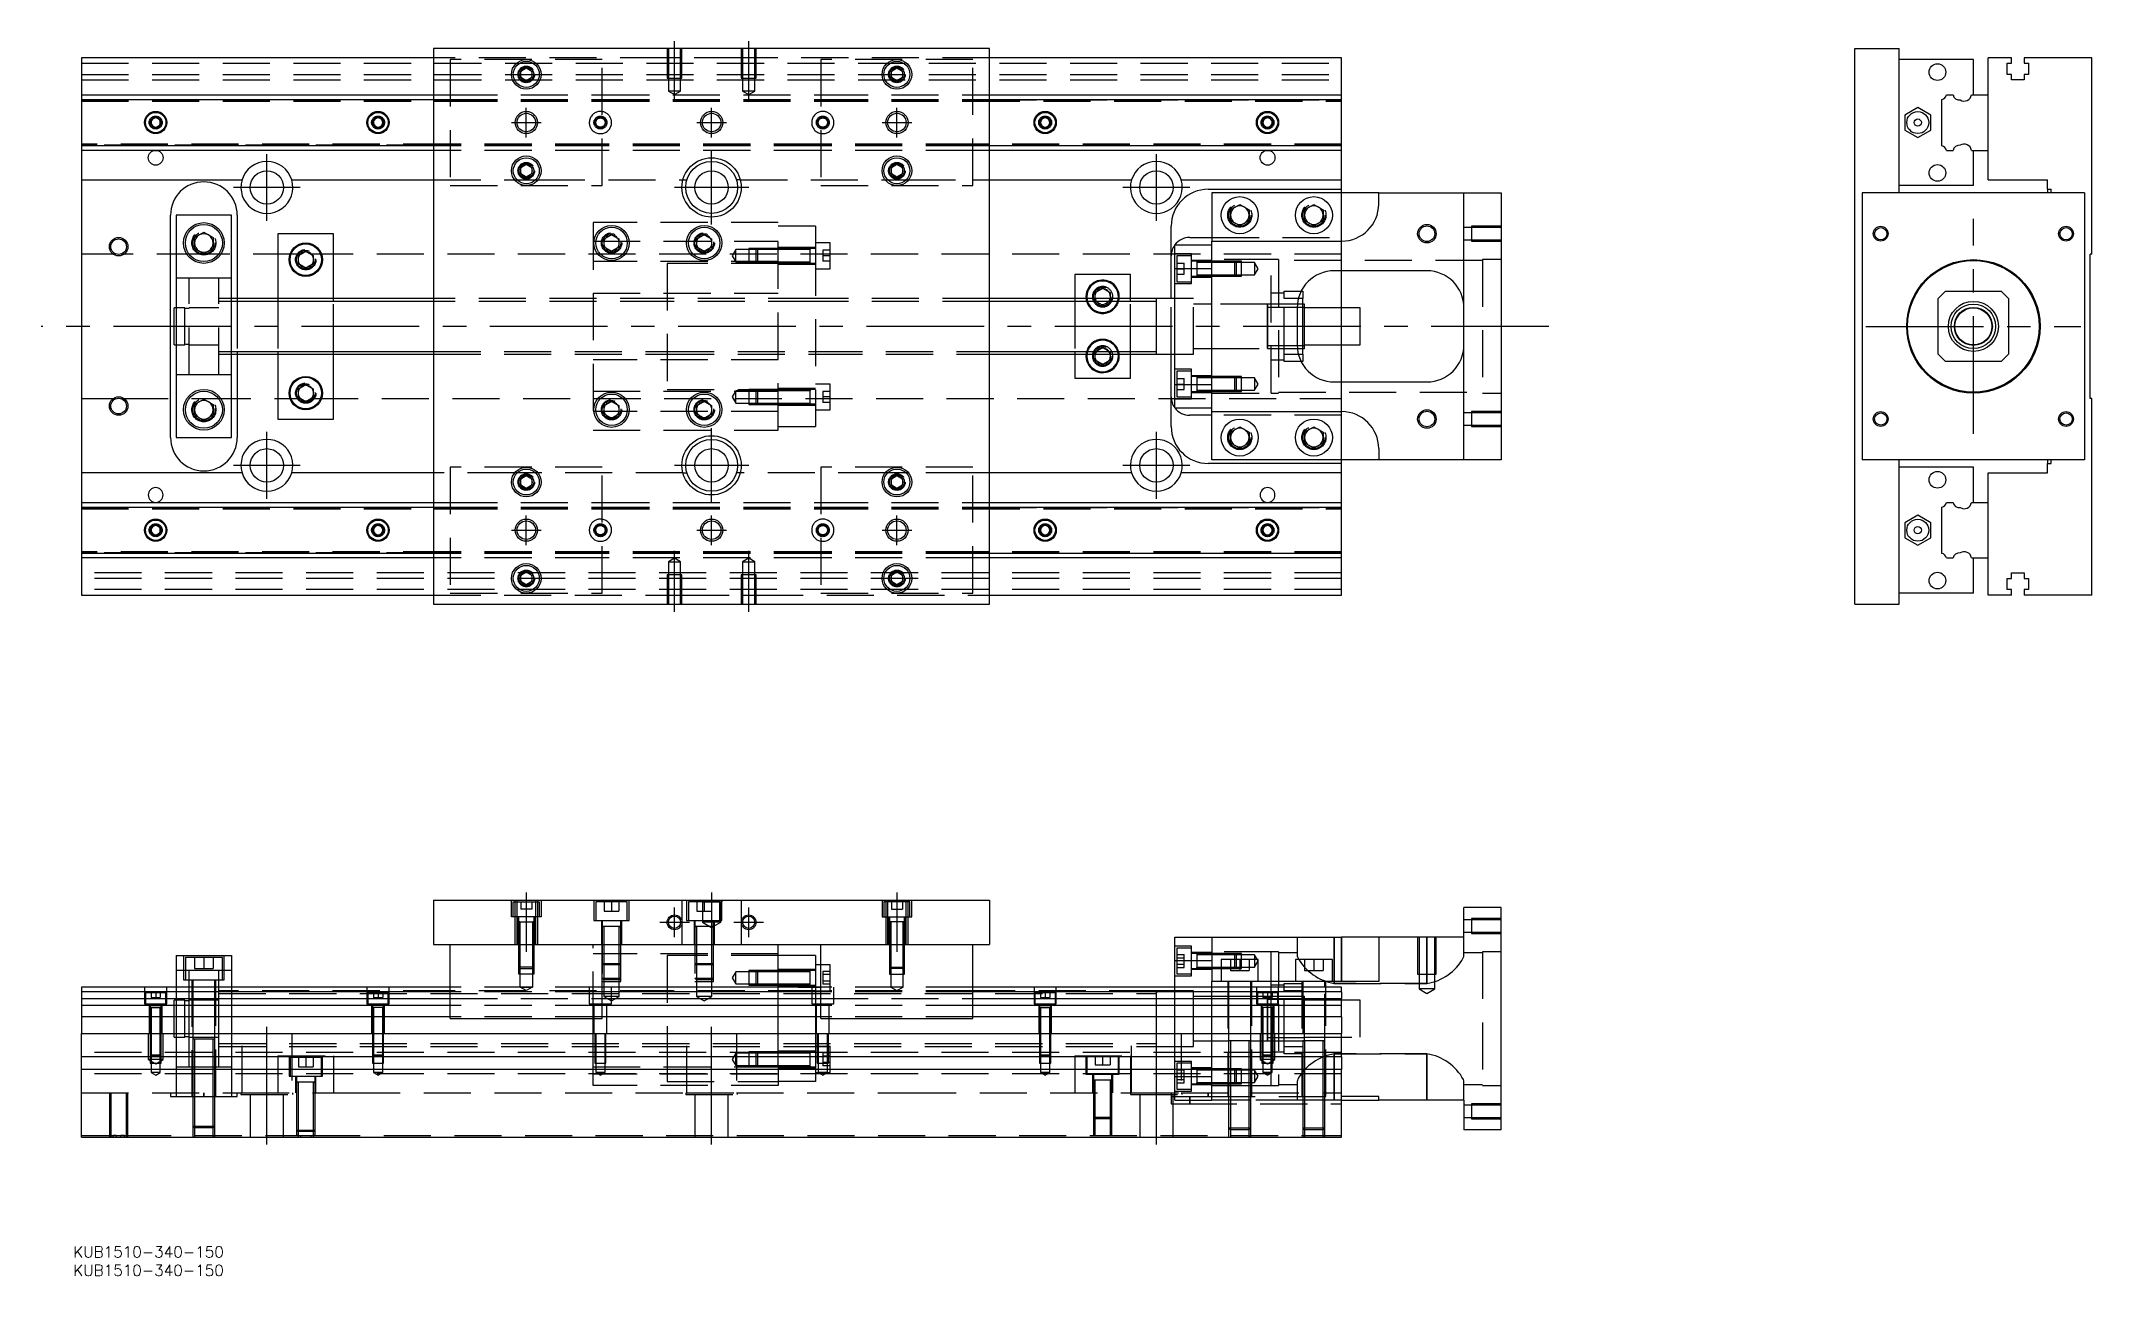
# Model space of a CAD drawing. Extents: x -11 to 542, y -256 to 77.
import ezdxf

# ---------------------------------------------------------------- set-up
doc = ezdxf.new("R2010")
doc.units = 0
doc.linetypes.add('CENTER', pattern=[50.8, 31.75, -6.35, 6.35, -6.35])
doc.linetypes.add('DASHED', pattern=[19.05, 12.7, -6.35])
doc.layers.get('0').update_dxf_attribs({"linetype": 'CONTINUOUS'})
doc.layers.add('CENTER', color=1, linetype='CENTER')
doc.styles.get("Standard").update_dxf_attribs({"font": 'txt.shx', "height": 3, "bigfont": 'bigfont.shx'})

# ---------------------------------------------------------------- blocks, each defined once
blk = doc.blocks.new('*U2')
at = {"color": 7, "linetype": 'CONTINUOUS'}
blk.add_text('KUB1510-340-150', height=3, dxfattribs=at).set_placement((-2.25, -251.25))
blk = doc.blocks.new('*U3')
at = {"color": 7, "linetype": 'CONTINUOUS'}
blk.add_text('KUB1510-340-150', height=3, dxfattribs=at).set_placement((-2.25, -256.24))

msp = doc.modelspace()

# ---------------------------------------------------------------- linework, layer by layer
at = {"color": 7, "linetype": 'CONTINUOUS'}
for p, q in [((0, 72.5), (0, 62.5)), ((95, 72.5), (0, 72.5)), ((245, 75), (95, 75)), ((95, 75), (95, -75)), ((245, -75), (245, 75)), ((340, 72.5), (245, 72.5)), ((340, 62.5), (340, 72.5)), ((478.45, 75), (490.45, 75)), ((478.45, -75), (478.45, 75)), ((490.45, 36), (490.45, 75)), ((510.45, 72), (490.45, 72)), ((510.45, 62.5), (510.45, 72)), ((510.45, 62.5), (510.45, 72)), ((520.75, 72.5), (514.45, 72.5)), ((514.45, 62.5), (514.45, 72.5)), ((520.75, 71), (520.75, 72.5)), ((524.15, 72.5), (524.15, 71)), ((542.45, 72.5), (524.15, 72.5)), ((542.45, 19.5), (542.45, 72.5)), ((118.5, 68.866026), (120, 69.73205)), ((118.5, 67.133974), (118.5, 68.866026)), ((120, 66.26795), (118.5, 67.133974)), ((120, 69.73205), (121.5, 68.866026)), ((121.5, 67.133974), (120, 66.26795)), ((121.5, 68.866026), (121.5, 67.133974)), ((218.5, 68.866026), (220, 69.73205)), ((218.5, 67.133974), (218.5, 68.866026)), ((220, 66.26795), (218.5, 67.133974)), ((220, 69.73205), (221.5, 68.866026)), ((221.5, 67.133974), (220, 66.26795)), ((221.5, 68.866026), (221.5, 67.133974)), ((519.6, 71), (520.75, 71)), ((519.6, 68), (519.6, 71)), ((520.75, 68), (519.6, 68)), ((520.75, 66.5), (520.75, 68)), ((524.15, 66.5), (520.75, 66.5)), ((524.15, 71), (525.3, 71)), ((524.15, 68), (524.15, 66.5)), ((525.3, 68), (524.15, 68)), ((525.3, 71), (525.3, 68)), ((0, 62.5), (95, 62.5)), ((0, 62.5), (0, 61.247728)), ((0, 61.247728), (0, 48.752272)), ((0, 61.247728), (95, 61.247728)), ((245, 62.5), (340, 62.5)), ((245, 61.247728), (340, 61.247728)), ((340, 61.247728), (340, 62.5)), ((340, 48.752272), (340, 61.247728)), ((501.95, 48.752272), (501.95, 61.247728)), ((503.202272, 62.5), (504.97668, 62.5)), ((509.927372, 62.5), (514.45, 62.5)), ((514.45, 47.5), (514.45, 62.5)), ((514.45, 47.5), (514.45, 62.5)), ((18.75, 55.721688), (20, 56.443376)), ((18.75, 54.278312), (18.75, 55.721688)), ((20, 56.443376), (21.25, 55.721688)), ((21.25, 55.721688), (21.25, 54.278312)), ((78.75, 55.721688), (80, 56.443376)), ((78.75, 54.278312), (78.75, 55.721688)), ((80, 56.443376), (81.25, 55.721688)), ((81.25, 55.721688), (81.25, 54.278312)), ((258.75, 55.721688), (260, 56.443376)), ((258.75, 54.278312), (258.75, 55.721688)), ((260, 56.443376), (261.25, 55.721688)), ((261.25, 55.721688), (261.25, 54.278312)), ((318.75, 55.721688), (320, 56.443376)), ((318.75, 54.278312), (318.75, 55.721688)), ((320, 56.443376), (321.25, 55.721688)), ((321.25, 55.721688), (321.25, 54.278312)), ((491.95, 57.020726), (491.949999, 52.979274)), ((495.45, 59.041452), (491.95, 57.020726)), ((498.949999, 57.020726), (495.45, 59.041452)), ((498.949999, 52.979274), (498.949999, 57.020726)), ((20, 53.556624), (18.75, 54.278312)), ((21.25, 54.278312), (20, 53.556624)), ((80, 53.556624), (78.75, 54.278312)), ((81.25, 54.278312), (80, 53.556624)), ((260, 53.556624), (258.75, 54.278312)), ((261.25, 54.278312), (260, 53.556624)), ((320, 53.556624), (318.75, 54.278312)), ((321.25, 54.278312), (320, 53.556624)), ((491.949999, 52.979274), (495.45, 50.958548)), ((495.45, 50.958548), (498.949999, 52.979274)), ((95, 48.752272), (0, 48.752272)), ((0, 48.752272), (0, 47.5)), ((95, 47.5), (0, 47.5)), ((0, 47.5), (0, 39.5)), ((340, 48.752272), (245, 48.752272)), ((340, 47.5), (245, 47.5)), ((340, 47.5), (340, 48.752272)), ((340, 39.5), (340, 47.5)), ((503.202272, 47.5), (504.97668, 47.5)), ((509.927372, 47.5), (514.45, 47.5)), ((510.45, 38), (510.45, 47.5)), ((510.45, 38), (510.45, 47.5)), ((514.45, 39.5), (514.45, 47.5)), ((0, 39.5), (43.291796, 39.5)), ((0, 39.5), (0, -39.5)), ((56.708204, 39.5), (95, 39.5)), ((118.5, 42.866026), (120, 43.73205)), ((118.5, 41.133974), (118.5, 42.866026)), ((120, 40.26795), (118.5, 41.133974)), ((120, 43.73205), (121.5, 42.866026)), ((121.5, 41.133974), (120, 40.26795)), ((121.5, 42.866026), (121.5, 41.133974)), ((162.254033, 39.5), (163.291796, 39.5)), ((177.745967, 39.5), (176.708204, 39.5)), ((218.5, 42.866026), (220, 43.73205)), ((218.5, 41.133974), (218.5, 42.866026)), ((220, 40.26795), (218.5, 41.133974)), ((220, 43.73205), (221.5, 42.866026)), ((221.5, 41.133974), (220, 40.26795)), ((221.5, 42.866026), (221.5, 41.133974)), ((245, 39.5), (283.291796, 39.5)), ((296.708204, 39.5), (340, 39.5)), ((340, 37), (340, 39.5)), ((514.45, 39.5), (530.45, 39.5)), ((530.45, 37), (530.45, 39.5)), ((304, 37), (340, 37)), ((305, 36), (305, 23)), ((350, 36), (305, 36)), ((340, 36), (340, 37)), ((350, 33), (350, 36)), ((350, 36), (373, 36)), ((373, -36), (373, 36)), ((373, 36), (383, 36)), ((383, 36), (383, -36)), ((480.45, 36), (480.45, -36)), ((540.45, 36), (480.45, 36)), ((510.45, 38), (490.45, 38)), ((530.45, 37), (531.45, 37)), ((530.45, 37), (530.45, 36)), ((531.45, 36), (531.45, 37)), ((540.45, 36), (540.45, -36)), ((24, -30), (24, 30)), ((25.5, 30), (25.5, -30)), ((40.5, 30), (25.5, 30)), ((40.5, -30), (40.5, 30)), ((42, 30), (42, 7.5)), ((310, 31.443376), (312.5, 32.886752)), ((310, 28.556624), (310, 31.443376)), ((312.5, 27.113248), (310, 28.556624)), ((312.5, 32.886752), (315, 31.443376)), ((315, 28.556624), (312.5, 27.113248)), ((315, 31.443376), (315, 28.556624)), ((330, 31.443376), (332.5, 32.886752)), ((330, 28.556624), (330, 31.443376)), ((332.5, 27.113248), (330, 28.556624)), ((332.5, 32.886752), (335, 31.443376)), ((335, 28.556624), (332.5, 27.113248)), ((335, 31.443376), (335, 28.556624)), ((30.5, 23.943376), (33, 25.386752)), ((30.5, 21.056624), (30.5, 23.943376)), ((33, 25.386752), (35.5, 23.943376)), ((35.5, 23.943376), (35.5, 21.056624)), ((68, 25), (53, 25)), ((53, 25), (53, 7.5)), ((68, 7.5), (68, 25)), ((141, 23.6547), (143, 24.809402)), ((141, 21.3453), (141, 23.6547)), ((143, 24.809402), (145, 23.6547)), ((145, 23.6547), (145, 21.3453)), ((166, 23.6547), (168, 24.809402)), ((166, 21.3453), (166, 23.6547)), ((168, 24.809402), (170, 23.6547)), ((170, 23.6547), (170, 21.3453)), ((294, 7.5), (294, 27)), ((299, 24), (305, 24)), ((305, 15.652476), (305, 23)), ((305, 23), (340, 23)), ((533.8, 25), (533.45, 25)), ((537.45, 25), (537.1, 25)), ((33, 19.613248), (30.5, 21.056624)), ((35.5, 21.056624), (33, 19.613248)), ((58.5, 19.1547), (60.5, 20.309402)), ((58.5, 16.8453), (58.5, 19.1547)), ((60.5, 15.690598), (58.5, 16.8453)), ((60.5, 20.309402), (62.5, 19.1547)), ((62.5, 16.8453), (60.5, 15.690598)), ((62.5, 19.1547), (62.5, 16.8453)), ((143, 20.190598), (141, 21.3453)), ((145, 21.3453), (143, 20.190598)), ((168, 20.190598), (166, 21.3453)), ((170, 21.3453), (168, 20.190598)), ((188, 20.702558), (182, 20.702558)), ((182, 17.402558), (188, 17.402558)), ((295, 22), (305, 22)), ((295, 15.652476), (295, 22)), ((542.45, 19.5), (541.95, 19.5)), ((541.95, -19.5), (541.95, 19.5)), ((283, 14), (268, 14)), ((268, 14), (268, 7.5)), ((283, 7.5), (283, 14)), ((295, 15.652476), (305, 15.652476)), ((295, -15.652476), (295, 15.652476)), ((305, -15.652476), (305, 15.652476)), ((305, -15.652476), (305, 15.652476)), ((363, 15), (338, 15)), ((340, 5), (340, 15)), ((95, 7.5), (40.5, 7.5)), ((290, 7.5), (245, 7.5)), ((273.5, 9.1547), (275.5, 10.309402)), ((273.5, 7.5), (273.5, 9.1547)), ((275.5, 10.309402), (277.5, 9.1547)), ((277.5, 9.1547), (277.5, 7.5)), ((290, 7.5), (289.995, 7.5)), ((290, -7.500006), (290, 7.500006)), ((290.005, 7.5), (290, 7.5)), ((295, 7.5), (290, 7.5)), ((290, -6.951128), (290, 6.951128)), ((329.5, 7.5), (328.317542, 7.5)), ((329.069714, 9.5), (329.5, 9.5)), ((329.5, 9.5), (329.5, 7.5)), ((329.5, -7.5), (329.5, 7.5)), ((330, 6), (329.5, 6)), ((330, -6), (330, 6)), ((502.95, 9.5), (500.95, 7.5)), ((500.95, -7.5), (500.95, 7.5)), ((502.95, 9.5), (517.95, 9.5)), ((519.95, 7.5), (517.95, 9.5)), ((519.95, 7.5), (519.95, -7.5)), ((25, -5), (25, 5)), ((25.5, 5), (25, 5)), ((328, 5), (328, -5)), ((329.5, 5.125), (328.000782, 5.125)), ((330, 5.125), (329.5, 5.125)), ((345, 5), (330, 5)), ((345, -5), (345, 5)), ((25, -5), (25.5, -5)), ((328.000782, -5.125), (329.5, -5.125)), ((329.5, -5.125), (330, -5.125)), ((330, -5), (345, -5)), ((340, -15), (340, -5)), ((40.5, -7.5), (95, -7.5)), ((42, -7.5), (42, -30)), ((53, -7.5), (53, -25)), ((68, -25), (68, -7.5)), ((245, -7.5), (290, -7.5)), ((268, -7.5), (268, -14)), ((273.5, -9.1547), (273.5, -7.5)), ((275.5, -10.309402), (273.5, -9.1547)), ((277.5, -9.1547), (275.5, -10.309402)), ((277.5, -7.5), (277.5, -9.1547)), ((283, -14), (283, -7.5)), ((289.995, -7.5), (290, -7.5)), ((290, -7.5), (290.005, -7.5)), ((290, -7.5), (295, -7.5)), ((294, -27), (294, -7.5)), ((328.317542, -7.5), (329.5, -7.5)), ((329.5, -9.5), (329.069714, -9.5)), ((329.5, -6), (330, -6)), ((329.5, -7.5), (329.5, -9.5)), ((500.95, -7.5), (502.95, -9.5)), ((517.95, -9.5), (502.95, -9.5)), ((517.95, -9.5), (519.95, -7.5)), ((58.5, -16.8453), (60.5, -15.690598)), ((60.5, -15.690598), (62.5, -16.8453)), ((268, -14), (283, -14)), ((295, -15.652476), (305, -15.652476)), ((295, -22), (295, -15.652476)), ((305, -23), (305, -15.652476)), ((338, -15), (363, -15)), ((30.5, -21.056624), (33, -19.613248)), ((30.5, -23.943376), (30.5, -21.056624)), ((33, -19.613248), (35.5, -21.056624)), ((35.5, -21.056624), (35.5, -23.943376)), ((58.5, -19.1547), (58.5, -16.8453)), ((60.5, -20.309402), (58.5, -19.1547)), ((62.5, -19.1547), (60.5, -20.309402)), ((62.5, -16.8453), (62.5, -19.1547)), ((141, -21.3453), (143, -20.190598)), ((141, -23.6547), (141, -21.3453)), ((143, -20.190598), (145, -21.3453)), ((145, -21.3453), (145, -23.6547)), ((166, -21.3453), (168, -20.190598)), ((166, -23.6547), (166, -21.3453)), ((168, -20.190598), (170, -21.3453)), ((170, -21.3453), (170, -23.6547)), ((188, -17.402558), (182, -17.402558)), ((182, -20.702558), (188, -20.702558)), ((295, -22), (305, -22)), ((542.45, -19.5), (541.95, -19.5)), ((542.45, -72.5), (542.45, -19.5)), ((33, -25.386752), (30.5, -23.943376)), ((35.5, -23.943376), (33, -25.386752)), ((53, -25), (68, -25)), ((143, -24.809402), (141, -23.6547)), ((145, -23.6547), (143, -24.809402)), ((168, -24.809402), (166, -23.6547)), ((170, -23.6547), (168, -24.809402)), ((305, -24), (299, -24)), ((305, -23), (340, -23)), ((305, -36), (305, -23)), ((310, -28.556624), (312.5, -27.113248)), ((312.5, -27.113248), (315, -28.556624)), ((330, -28.556624), (332.5, -27.113248)), ((332.5, -27.113248), (335, -28.556624)), ((533.45, -25), (533.8, -25)), ((537.1, -25), (537.45, -25)), ((25.5, -30), (40.5, -30)), ((310, -31.443376), (310, -28.556624)), ((312.5, -32.886752), (310, -31.443376)), ((315, -31.443376), (312.5, -32.886752)), ((315, -28.556624), (315, -31.443376)), ((330, -31.443376), (330, -28.556624)), ((332.5, -32.886752), (330, -31.443376)), ((335, -31.443376), (332.5, -32.886752)), ((335, -28.556624), (335, -31.443376)), ((350, -33), (350, -36)), ((340, -37), (304, -37)), ((350, -36), (305, -36)), ((340, -37), (340, -36)), ((340, -39.5), (340, -37)), ((373, -36), (350, -36)), ((383, -36), (373, -36)), ((540.45, -36), (480.45, -36)), ((490.45, -75), (490.45, -36)), ((510.45, -38), (490.45, -38)), ((510.45, -47.5), (510.45, -38)), ((530.45, -36), (530.45, -37)), ((530.45, -37), (531.45, -37)), ((530.45, -39.5), (530.45, -37)), ((531.45, -37), (531.45, -36)), ((0, -39.5), (0, -47.5)), ((43.291796, -39.5), (0, -39.5)), ((95, -39.5), (56.708204, -39.5)), ((118.5, -41.133974), (120, -40.26795)), ((118.5, -42.866026), (118.5, -41.133974)), ((120, -43.73205), (118.5, -42.866026)), ((120, -40.26795), (121.5, -41.133974)), ((121.5, -42.866026), (120, -43.73205)), ((121.5, -41.133974), (121.5, -42.866026)), ((162.254033, -39.5), (163.291796, -39.5)), ((177.745967, -39.5), (176.708204, -39.5)), ((218.5, -41.133974), (220, -40.26795)), ((218.5, -42.866026), (218.5, -41.133974)), ((220, -43.73205), (218.5, -42.866026)), ((220, -40.26795), (221.5, -41.133974)), ((221.5, -42.866026), (220, -43.73205)), ((221.5, -41.133974), (221.5, -42.866026)), ((283.291796, -39.5), (245, -39.5)), ((340, -39.5), (296.708204, -39.5)), ((340, -47.5), (340, -39.5)), ((514.45, -39.5), (530.45, -39.5)), ((514.45, -47.5), (514.45, -39.5)), ((0, -47.5), (95, -47.5)), ((0, -47.5), (0, -48.752272)), ((0, -48.752272), (95, -48.752272)), ((0, -48.752272), (0, -61.247728)), ((245, -47.5), (340, -47.5)), ((245, -48.752272), (340, -48.752272)), ((340, -48.752272), (340, -47.5)), ((340, -61.247728), (340, -48.752272)), ((501.95, -61.247728), (501.95, -48.752272)), ((503.202272, -47.5), (504.97668, -47.5)), ((509.927372, -47.5), (514.45, -47.5)), ((514.45, -62.5), (514.45, -47.5)), ((514.45, -62.5), (514.45, -47.5)), ((18.75, -54.278312), (20, -53.556624)), ((18.75, -55.721688), (18.75, -54.278312)), ((20, -53.556624), (21.25, -54.278312)), ((21.25, -54.278312), (21.25, -55.721688)), ((78.75, -54.278312), (80, -53.556624)), ((78.75, -55.721688), (78.75, -54.278312)), ((80, -53.556624), (81.25, -54.278312)), ((81.25, -54.278312), (81.25, -55.721688)), ((258.75, -54.278312), (260, -53.556624)), ((258.75, -55.721688), (258.75, -54.278312)), ((260, -53.556624), (261.25, -54.278312)), ((261.25, -54.278312), (261.25, -55.721688)), ((318.75, -54.278312), (320, -53.556624)), ((318.75, -55.721688), (318.75, -54.278312)), ((320, -53.556624), (321.25, -54.278312)), ((321.25, -54.278312), (321.25, -55.721688)), ((491.95, -52.979274), (491.949999, -57.020726)), ((495.45, -50.958548), (491.95, -52.979274)), ((498.949999, -52.979274), (495.45, -50.958548)), ((498.949999, -57.020726), (498.949999, -52.979274)), ((20, -56.443376), (18.75, -55.721688)), ((21.25, -55.721688), (20, -56.443376)), ((80, -56.443376), (78.75, -55.721688)), ((81.25, -55.721688), (80, -56.443376)), ((260, -56.443376), (258.75, -55.721688)), ((261.25, -55.721688), (260, -56.443376)), ((320, -56.443376), (318.75, -55.721688)), ((321.25, -55.721688), (320, -56.443376)), ((491.949999, -57.020726), (495.45, -59.041452)), ((495.45, -59.041452), (498.949999, -57.020726)), ((95, -61.247728), (0, -61.247728)), ((0, -61.247728), (0, -62.5)), ((95, -62.5), (0, -62.5)), ((0, -62.5), (0, -72.5)), ((118.5, -67.133974), (120, -66.26795)), ((120, -66.26795), (121.5, -67.133974)), ((218.5, -67.133974), (220, -66.26795)), ((220, -66.26795), (221.5, -67.133974)), ((340, -61.247728), (245, -61.247728)), ((340, -62.5), (245, -62.5)), ((340, -62.5), (340, -61.247728)), ((340, -72.5), (340, -62.5)), ((503.202272, -62.5), (504.97668, -62.5)), ((509.927372, -62.5), (514.45, -62.5)), ((510.45, -72), (510.45, -62.5)), ((514.45, -72.5), (514.45, -62.5)), ((118.5, -68.866026), (118.5, -67.133974)), ((120, -69.73205), (118.5, -68.866026)), ((121.5, -68.866026), (120, -69.73205)), ((121.5, -67.133974), (121.5, -68.866026)), ((218.5, -68.866026), (218.5, -67.133974)), ((220, -69.73205), (218.5, -68.866026)), ((221.5, -68.866026), (220, -69.73205)), ((221.5, -67.133974), (221.5, -68.866026)), ((519.6, -68), (520.75, -68)), ((519.6, -71), (519.6, -68)), ((520.75, -71), (519.6, -71)), ((520.75, -66.5), (524.15, -66.5)), ((520.75, -68), (520.75, -66.5)), ((520.75, -72.5), (520.75, -71)), ((524.15, -66.5), (524.15, -68)), ((524.15, -68), (525.3, -68)), ((525.3, -71), (524.15, -71)), ((524.15, -71), (524.15, -72.5)), ((525.3, -68), (525.3, -71)), ((0, -72.5), (95, -72.5)), ((95, -75), (245, -75)), ((245, -72.5), (340, -72.5)), ((478.45, -75), (490.45, -75)), ((510.45, -72), (490.45, -72)), ((520.75, -72.5), (514.45, -72.5)), ((542.45, -72.5), (524.15, -72.5)), ((95, -154.8), (245, -154.8)), ((95, -154.8), (95, -166.8)), ((245, -154.8), (245, -166.8)), ((373, -164.8), (373, -156.8)), ((383, -156.8), (373, -156.8)), ((383, -216.8), (383, -156.8)), ((295, -164.8), (305, -164.8)), ((295, -171.147524), (295, -164.8)), ((305, -164.8), (305, -176.8)), ((305, -164.8), (340, -164.8)), ((340, -176.8), (340, -164.8)), ((350, -164.8), (340, -164.8)), ((350, -164.8), (350, -176.8)), ((373, -164.8), (350, -164.8)), ((25.5, -169.8), (25.5, -178.3)), ((25.5, -169.8), (40.5, -169.8)), ((40.5, -169.8), (40.5, -178.3)), ((95, -166.8), (245, -166.8)), ((99.5, -186.8), (99.5, -166.8)), ((140.5, -186.8), (140.5, -166.8)), ((188, -178.3), (188, -166.8)), ((198, -169.8), (188, -169.8)), ((198, -169.8), (198, -178.3)), ((199.5, -186.8), (199.5, -166.8)), ((240.5, -186.8), (240.5, -166.8)), ((295, -171.147524), (305, -171.147524)), ((295, -178.3), (295, -171.147524)), ((317.5, -170.8), (307.5, -170.8)), ((307.5, -170.8), (307.5, -176.8)), ((317.5, -176.8), (317.5, -170.8)), ((337.5, -170.8), (327.5, -170.8)), ((327.5, -170.8), (327.5, -176.8)), ((337.5, -176.8), (337.5, -170.8)), ((199.5, -172.3), (198, -172.3)), ((305, -178.3), (305, -176.8)), ((350, -176.8), (305, -176.8)), ((99.5, -178.3), (0, -178.3)), ((0, -178.3), (0, -179.552272)), ((0, -179.552272), (0, -181.32668)), ((99.5, -179.552272), (0, -179.552272)), ((0, -181.32668), (99.5, -181.32668)), ((0, -181.32668), (0, -183.223076)), ((199.5, -178.3), (140.5, -178.3)), ((199.5, -179.552272), (140.5, -179.552272)), ((140.5, -181.32668), (199.5, -181.32668)), ((340, -178.3), (240.5, -178.3)), ((340, -179.552272), (240.5, -179.552272)), ((240.5, -181.32668), (340, -181.32668)), ((290, -186.8), (290, -179.299994)), ((290, -194.300006), (290, -179.299994)), ((290, -190.8), (290, -180.05)), ((320, -186.8), (320, -180.799994)), ((320, -192.800006), (320, -180.799994)), ((320, -181.675), (320, -182.8)), ((321, -181.675), (320, -181.675)), ((322.75, -181.675), (321, -181.675)), ((324.5, -181.675), (322.75, -181.675)), ((329.5, -181.675), (324.5, -181.675)), ((330, -181.675), (329.5, -181.675)), ((340, -179.552272), (340, -178.3)), ((340, -179.552272), (340, -181.32668)), ((340, -183.223076), (340, -181.32668)), ((99.5, -183.223076), (0, -183.223076)), ((0, -183.223076), (0, -186.277372)), ((99.5, -186.277372), (0, -186.277372)), ((0, -186.277372), (0, -190.8)), ((99.5, -186.8), (140.5, -186.8)), ((199.5, -183.223076), (140.5, -183.223076)), ((199.5, -186.277372), (140.5, -186.277372)), ((199.5, -186.8), (240.5, -186.8)), ((340, -183.223076), (240.5, -183.223076)), ((340, -186.277372), (240.5, -186.277372)), ((340, -186.277372), (340, -183.223076)), ((340, -186.277372), (340, -190.8)), ((0, -197.1), (0, -190.8)), ((0, -190.8), (340, -190.8)), ((290, -193.55), (290, -190.8)), ((290, -194.300006), (290, -193.55)), ((320, -191.925), (330, -191.925)), ((335.500006, -192.8), (329.499994, -192.8)), ((335.500006, -192.8), (329.499994, -192.8)), ((340, -197.1), (340, -190.8)), ((340, -197.1), (0, -197.1)), ((0, -200.5), (0, -197.1)), ((340, -197.1), (340, -200.5)), ((340, -200.5), (0, -200.5)), ((0, -218.8), (0, -200.5)), ((340, -218.8), (340, -200.5)), ((350, -207.8), (340, -207.8)), ((340, -208.8), (350, -208.8)), ((350, -208.8), (350, -207.8)), ((373, -208.8), (350, -208.8)), ((373, -208.8), (373, -216.8)), ((0, -218.8), (340, -218.8)), ((383, -216.8), (373, -216.8))]:
    msp.add_line(p, q, dxfattribs=at)
at = {"color": 3, "linetype": 'DASHED'}
for p, q in [((158.000006, 72.5), (95, 72.5)), ((99.5, 72), (99.5, 38)), ((140.5, 72), (99.5, 72)), ((140.5, 38), (140.5, 72)), ((158.000006, 75), (158.000006, 67)), ((161.999994, 72.5), (158.000006, 72.5)), ((158.35, 75), (158.35, 67)), ((161.65, 67), (161.65, 75)), ((161.999994, 67), (161.999994, 75)), ((178.000006, 72.5), (161.999994, 72.5)), ((178.000006, 75), (178.000006, 67)), ((181.999994, 72.5), (178.000006, 72.5)), ((178.35, 75), (178.35, 67)), ((181.65, 67), (181.65, 75)), ((181.999994, 67), (181.999994, 75)), ((245, 72.5), (181.999994, 72.5)), ((199.5, 72), (199.5, 38)), ((240.5, 72), (199.5, 72)), ((240.5, 38), (240.5, 72)), ((0, 71), (340, 71)), ((0, 68), (340, 68)), ((0, 66.5), (340, 66.5)), ((121.973226, 68.326156), (122, 68)), ((158.000006, 67), (161.999994, 67)), ((158.35, 67), (158.35, 63.5)), ((161.65, 63.5), (161.65, 67)), ((178.000006, 67), (181.999994, 67)), ((178.35, 67), (178.35, 63.5)), ((181.65, 63.5), (181.65, 67)), ((221.973226, 68.326156), (222, 68)), ((0, 61.1147), (95, 61.1147)), ((0, 61.1), (99.5, 61.1)), ((95, 62.5), (99.5, 62.5)), ((95, 61.247728), (99.5, 61.247728)), ((95, 61.1147), (99.5, 61.1147)), ((99.5, 62.5), (140.5, 62.5)), ((99.5, 61.247728), (140.5, 61.247728)), ((99.5, 61.1147), (140.5, 61.1147)), ((99.5, 61.1), (140.5, 61.1)), ((140.5, 62.5), (199.5, 62.5)), ((140.5, 61.247728), (199.5, 61.247728)), ((140.5, 61.1147), (199.5, 61.1147)), ((140.5, 61.1), (199.5, 61.1)), ((161.65, 63.5), (158.35, 63.5)), ((158.35, 63.5), (160, 62.547372)), ((160, 62.547372), (161.65, 63.5)), ((181.65, 63.5), (178.35, 63.5)), ((178.35, 63.5), (180, 62.547372)), ((180, 62.547372), (181.65, 63.5)), ((199.5, 62.5), (240.5, 62.5)), ((199.5, 61.247728), (240.5, 61.247728)), ((199.5, 61.1147), (240.5, 61.1147)), ((199.5, 61.1), (240.5, 61.1)), ((240.5, 62.5), (245, 62.5)), ((240.5, 61.247728), (245, 61.247728)), ((240.5, 61.1147), (245, 61.1147)), ((240.5, 61.1), (340, 61.1)), ((245, 61.1147), (340, 61.1147)), ((0, 60.8), (99.5, 60.8)), ((99.5, 60.8), (140.5, 60.8)), ((140.5, 60.8), (199.5, 60.8)), ((199.5, 60.8), (240.5, 60.8)), ((240.5, 60.8), (340, 60.8)), ((21.477374, 55.25955), (21.5, 55)), ((78.5, 55), (78.52041, 55.24661)), ((261.477374, 55.25955), (261.5, 55)), ((318.5, 55), (318.52041, 55.24661)), ((99.5, 49.2), (0, 49.2)), ((99.5, 48.9), (0, 48.9)), ((95, 48.8853), (0, 48.8853)), ((99.5, 48.8853), (95, 48.8853)), ((99.5, 48.752272), (95, 48.752272)), ((99.5, 47.5), (95, 47.5)), ((140.5, 49.2), (99.5, 49.2)), ((140.5, 48.9), (99.5, 48.9)), ((140.5, 48.8853), (99.5, 48.8853)), ((140.5, 48.752272), (99.5, 48.752272)), ((140.5, 47.5), (99.5, 47.5)), ((199.5, 49.2), (140.5, 49.2)), ((199.5, 48.9), (140.5, 48.9)), ((199.5, 48.8853), (140.5, 48.8853)), ((199.5, 48.752272), (140.5, 48.752272)), ((199.5, 47.5), (140.5, 47.5)), ((240.5, 49.2), (199.5, 49.2)), ((240.5, 48.9), (199.5, 48.9)), ((240.5, 48.8853), (199.5, 48.8853)), ((240.5, 48.752272), (199.5, 48.752272)), ((240.5, 47.5), (199.5, 47.5)), ((340, 49.2), (240.5, 49.2)), ((340, 48.9), (240.5, 48.9)), ((245, 48.8853), (240.5, 48.8853)), ((245, 48.752272), (240.5, 48.752272)), ((245, 47.5), (240.5, 47.5)), ((340, 48.8853), (245, 48.8853)), ((95, 39.5), (116.877502, 39.5)), ((116.877502, 39.5), (117.55051, 39.5)), ((117.55051, 39.5), (122.44949, 39.5)), ((121.973226, 42.326156), (122, 42)), ((122.44949, 39.5), (123.122498, 39.5)), ((123.122498, 39.5), (162.254033, 39.5)), ((177.745967, 39.5), (216.877502, 39.5)), ((216.877502, 39.5), (217.55051, 39.5)), ((217.55051, 39.5), (222.44949, 39.5)), ((218, 42), (218.030168, 42.346066)), ((222.44949, 39.5), (223.122498, 39.5)), ((223.122498, 39.5), (240.5, 39.5)), ((240.5, 39.5), (245, 39.5)), ((99.5, 38), (140.5, 38)), ((199.5, 38), (240.5, 38)), ((340, 24), (340, 36)), ((138, 28), (138, -28)), ((188, 28), (138, 28)), ((188, -28), (188, 28)), ((309.5, 30), (309.520026, 30.346056)), ((329.5, 30), (329.520026, 30.346056)), ((30, 22.5), (30.020026, 22.846056)), ((138, 23), (188, 23)), ((145.483582, 22.786038), (145.5, 22.5)), ((170.483582, 22.786038), (170.5, 22.5)), ((198, 27), (188, 27)), ((198, 27), (198, 20.976176)), ((202, 22.552558), (198, 22.552558)), ((202, 15.552558), (202, 22.552558)), ((305, 24), (340, 24)), ((340, 23), (340, 24)), ((340, 15), (340, 23)), ((375, 26.65), (373, 26.65)), ((373, 23.35), (375, 23.35)), ((375, 26.999994), (375, 23.000006)), ((383, 26.999994), (375, 26.999994)), ((383, 26.65), (375, 26.65)), ((375, 23.35), (383, 23.35)), ((375, 23.000006), (383, 23.000006)), ((9.359688, 19.5), (0, 19.5)), ((33, 19.5), (10.640312, 19.5)), ((59.030306, 19.5), (33, 19.5)), ((340, 19.5), (61.969694, 19.5)), ((62.983582, 18.286038), (63, 18)), ((188, 17.5), (138, 17.5)), ((158, 17), (158, -17)), ((188, 17), (158, 17)), ((176.5, 20.702558), (175.547372, 19.052558)), ((175.547372, 19.052558), (176.5, 17.402558)), ((176.5, 17.402558), (176.5, 20.702558)), ((180, 20.702558), (176.5, 20.702558)), ((176.5, 17.402558), (180, 17.402558)), ((180, 21.052554), (180, 17.052564)), ((182.35, 21.052554), (180, 21.052554)), ((182, 20.702558), (180, 20.702558)), ((180, 17.402558), (182, 17.402558)), ((180, 17.052564), (182.35, 17.052564)), ((182.35, 21.052558), (182, 20.702558)), ((182, 17.402558), (182, 20.702558)), ((188, 20.702558), (182, 20.702558)), ((182, 17.402558), (182.35, 17.052558)), ((182, 17.402558), (188, 17.402558)), ((182.35, 21.052558), (182.35, 17.052558)), ((188, 21.052554), (182.35, 21.052554)), ((182.35, 17.052564), (188, 17.052564)), ((198, 21.302558), (188, 21.302558)), ((196.605, 21.052558), (188, 21.052556)), ((198, 20.976176), (188, 20.976176)), ((196.6, 20.702558), (188, 20.702558)), ((188, 17.402558), (196.6, 17.402558)), ((188, 17.052562), (196.605, 17.052558)), ((188, 16.802558), (198, 16.802558)), ((198, 21.052558), (196.595, 21.052558)), ((196.595, 17.052558), (198, 17.052558)), ((196.6, 17.052554), (196.6, 21.052564)), ((196.6, 17.052554), (196.6, 21.052564)), ((196.6, 20.702558), (196.6, 21.052564)), ((196.6, 20.836098), (196.6, 21.052558)), ((196.6, 21.052558), (196.6, 20.835892)), ((196.6, 17.26902), (196.6, 20.836098)), ((196.6, 17.402558), (196.6, 20.702558)), ((196.6, 17.052554), (196.6, 17.402558)), ((196.6, 17.269268), (196.6, 17.052558)), ((196.6, 17.052558), (196.6, 17.26902)), ((198, 20.976176), (198, -20.976176)), ((200, 20.552558), (200, 19.052558)), ((202, 20.552558), (200, 20.552558)), ((202, 19.052558), (200, 19.052558)), ((200, 19.052558), (200, 17.552558)), ((202, 17.552558), (200, 17.552558)), ((299.5, 19.55635), (295, 19.55635)), ((295.5, 19.05635), (295.5, 12.05635)), ((299.5, 19.05635), (295.5, 19.05635)), ((295.5, 17.05635), (297.5, 17.05635)), ((297.5, 15.55635), (297.5, 17.05635)), ((299.5, 11.55635), (299.5, 19.55635)), ((305, 17.80635), (299.5, 17.80635)), ((300.9, 17.55635), (299.5, 17.55635)), ((300.9, 17.55635), (300.895, 17.55635)), ((300.9, 17.556354), (300.9, 13.556344)), ((300.9, 17.556354), (300.9, 13.556344)), ((300.9, 17.55635), (300.9, 17.339888)), ((300.905, 17.55635), (300.9, 17.55635)), ((305, 17.55635), (300.9, 17.55635)), ((300.9, 17.339888), (300.9, 13.77281)), ((305, 17.20635), (300.9, 17.20635)), ((305, 15.652476), (305, 22)), ((321, 18), (305, 18)), ((311.15, 17.55635), (305, 17.55635)), ((311.150006, 17.556344), (305, 17.556344)), ((311.5, 17.20635), (305, 17.20635)), ((311.15, 13.55635), (311.15, 17.55635)), ((311.5, 17.20635), (311.15, 17.55635)), ((313, 17.556344), (311.150006, 17.556344)), ((311.5, 17.20635), (311.5, 13.90635)), ((313, 17.20635), (311.5, 17.20635)), ((313, 13.556354), (313, 17.556344)), ((316.5, 17.20635), (313, 17.20635)), ((316.5, 17.20635), (316.5, 13.90635)), ((317.452628, 15.55635), (316.5, 17.20635)), ((321, -18), (321, 18)), ((323, 18), (321, 18)), ((323, 18), (323, -18)), ((378, 17.75), (323, 17.75)), ((378, 18), (378, -18)), ((383, 18), (378, 18)), ((29, 13), (25.5, 13)), ((29, -13), (29, 13)), ((37, 13), (29, 13)), ((37, -13), (37, 13)), ((40.5, 13), (37, 13)), ((198, 15.552558), (202, 15.552558)), ((295, 11.55635), (299.5, 11.55635)), ((295.5, 15.55635), (297.5, 15.55635)), ((295.5, 14.05635), (297.5, 14.05635)), ((295.5, 12.05635), (299.5, 12.05635)), ((297.5, 14.05635), (297.5, 15.55635)), ((299.5, 13.55635), (300.9, 13.55635)), ((299.5, 13.30635), (305, 13.30635)), ((300.895, 13.55635), (300.9, 13.55635)), ((300.9, 13.90635), (305, 13.90635)), ((300.9, 13.77281), (300.9, 13.55635)), ((300.9, 13.55635), (300.905, 13.55635)), ((300.9, 13.55635), (305, 13.55635)), ((305, 13.90635), (311.5, 13.90635)), ((305, 13.556354), (311.150006, 13.556354)), ((305, 13.55635), (311.15, 13.55635)), ((311.15, 13.55635), (311.5, 13.90635)), ((311.150006, 13.556354), (313, 13.556354)), ((311.5, 13.90635), (313, 13.90635)), ((313, 13.90635), (316.5, 13.90635)), ((316.5, 13.90635), (317.452628, 15.55635)), ((40.5, 7.5), (37, 7.5)), ((40.5, 6.75), (37, 6.75)), ((42, 7.5), (42, 6.75)), ((42, 6.75), (42, -6.75)), ((53, 7.5), (53, 6.75)), ((53, 6.75), (53, -6.75)), ((68, 6.75), (68, 7.5)), ((68, -6.75), (68, 6.75)), ((158, 7.5), (95, 7.5)), ((158, 6.75), (95, 6.75)), ((138, 9), (188, 9)), ((198, 7.5), (158, 7.5)), ((198, 6.75), (158, 6.75)), ((245, 7.5), (198, 7.5)), ((245, 6.75), (198, 6.75)), ((268, 7.5), (268, 6.75)), ((268, 6.75), (268, -6.75)), ((273, 8), (273.018502, 8.303588)), ((273.5, 6.8453), (273.5, 7.5)), ((273.665064, 6.75), (273.5, 6.8453)), ((275.5, 5.690598), (273.665064, 6.75)), ((277.334936, 6.75), (275.5, 5.690598)), ((277.5, 6.8453), (277.334936, 6.75)), ((277.5, 7.5), (277.5, 6.8453)), ((283, 6.75), (283, 7.5)), ((283, -6.75), (283, 6.75)), ((290, 6.951128), (290, 7.5)), ((294, -7.5), (294, 7.5)), ((300, 7.5), (295, 7.5)), ((300, -7.5), (300, 7.5)), ((305, 6), (300, 6)), ((320.005, 6), (305, 6)), ((328.050126, 6), (319.995, 6)), ((320, -6.000006), (320, 6.000006)), ((320, 5.325034), (320, 6)), ((320, 6), (320, -5.999164)), ((324.5, 9), (321, 9)), ((324.5, 9.5), (329.069714, 9.5)), ((324.5, 7.5), (324.5, 9.5)), ((324.5, -7.5), (324.5, 7.5)), ((328.317542, 7.5), (324.5, 7.5)), ((329.5, 6), (328.050126, 6)), ((27.85, 5), (25.5, 5)), ((27.85, -5), (27.85, 5)), ((29, 4.8), (27.85, 4.8)), ((37, 5), (29, 5)), ((328.000782, 5.125), (320, 5.125)), ((340, -5), (340, 5)), ((25.5, -5), (27.85, -5)), ((27.85, -4.8), (29, -4.8)), ((29, -5), (37, -5)), ((320, -5.125), (328.000782, -5.125)), ((320, -6), (320, -5.325218)), ((37, -6.75), (40.5, -6.75)), ((37, -7.5), (40.5, -7.5)), ((42, -6.75), (42, -7.5)), ((53, -6.75), (53, -7.5)), ((68, -7.5), (68, -6.75)), ((95, -6.75), (158, -6.75)), ((95, -7.5), (158, -7.5)), ((188, -9), (138, -9)), ((158, -6.75), (198, -6.75)), ((158, -7.5), (198, -7.5)), ((198, -6.75), (245, -6.75)), ((198, -7.5), (245, -7.5)), ((268, -6.75), (268, -7.5)), ((273, -8), (273.018502, -7.696412)), ((273.5, -6.8453), (273.665064, -6.75)), ((273.5, -7.5), (273.5, -6.8453)), ((273.665064, -6.75), (275.5, -5.690598)), ((275.5, -5.690598), (277.334936, -6.75)), ((277.334936, -6.75), (277.5, -6.8453)), ((277.5, -6.8453), (277.5, -7.5)), ((283, -7.5), (283, -6.75)), ((290, -7.5), (290, -6.951128)), ((295, -7.5), (300, -7.5)), ((300, -6), (305, -6)), ((305, -6), (320.005, -6)), ((319.995, -6), (328.050126, -6)), ((320, -5.999164), (320, -6)), ((321, -9), (324.5, -9)), ((324.5, -7.5), (328.317542, -7.5)), ((324.5, -9.5), (324.5, -7.5)), ((329.069714, -9.5), (324.5, -9.5)), ((328.050126, -6), (329.5, -6)), ((25.5, -13), (29, -13)), ((29, -13), (37, -13)), ((37, -13), (40.5, -13)), ((202, -15.552558), (198, -15.552558)), ((202, -22.552558), (202, -15.552558)), ((299.5, -11.55635), (295, -11.55635)), ((295.5, -12.05635), (295.5, -19.05635)), ((299.5, -12.05635), (295.5, -12.05635)), ((295.5, -14.05635), (297.5, -14.05635)), ((295.5, -15.55635), (297.5, -15.55635)), ((297.5, -15.55635), (297.5, -14.05635)), ((297.5, -17.05635), (297.5, -15.55635)), ((299.5, -19.55635), (299.5, -11.55635)), ((305, -13.30635), (299.5, -13.30635)), ((300.9, -13.55635), (299.5, -13.55635)), ((300.9, -13.55635), (300.895, -13.55635)), ((300.9, -13.556344), (300.9, -17.556354)), ((300.9, -13.556344), (300.9, -17.556354)), ((300.9, -13.55635), (300.9, -13.77281)), ((300.905, -13.55635), (300.9, -13.55635)), ((305, -13.55635), (300.9, -13.55635)), ((300.9, -13.77281), (300.9, -17.339888)), ((305, -13.90635), (300.9, -13.90635)), ((311.15, -13.55635), (305, -13.55635)), ((311.15, -13.556352), (305, -13.556354)), ((311.5, -13.90635), (305, -13.90635)), ((305, -22), (305, -15.652476)), ((311.15, -17.55635), (311.15, -13.55635)), ((311.5, -13.90635), (311.15, -13.55635)), ((313, -13.556354), (311.15, -13.556352)), ((311.5, -13.90635), (311.5, -17.20635)), ((313, -13.90635), (311.5, -13.90635)), ((313, -17.556344), (313, -13.556354)), ((316.5, -13.90635), (313, -13.90635)), ((316.5, -13.90635), (316.5, -17.20635)), ((317.452628, -15.55635), (316.5, -13.90635)), ((316.5, -17.20635), (317.452628, -15.55635)), ((340, -23), (340, -15)), ((0, -19.5), (9.359688, -19.5)), ((10.640312, -19.5), (33, -19.5)), ((33, -19.5), (59.030306, -19.5)), ((61.969694, -19.5), (340, -19.5)), ((62.983582, -17.713962), (63, -18)), ((138, -17.5), (188, -17.5)), ((158, -17), (188, -17)), ((176.5, -17.402558), (175.547372, -19.052558)), ((175.547372, -19.052558), (176.5, -20.702558)), ((176.5, -20.702558), (176.5, -17.402558)), ((180, -17.402558), (176.5, -17.402558)), ((176.5, -20.702558), (180, -20.702558)), ((180, -17.052564), (180, -21.052554)), ((182.35, -17.052564), (180, -17.052564)), ((182, -17.402558), (180, -17.402558)), ((180, -20.702558), (182, -20.702558)), ((180, -21.052554), (182.35, -21.052554)), ((182.35, -17.052558), (182, -17.402558)), ((182, -20.702558), (182, -17.402558)), ((188, -17.402558), (182, -17.402558)), ((182, -20.702558), (182.35, -21.052558)), ((182, -20.702558), (188, -20.702558)), ((182.35, -17.052558), (182.35, -21.052558)), ((188, -17.052564), (182.35, -17.052564)), ((182.35, -21.052554), (188, -21.052554)), ((198, -16.802558), (188, -16.802558)), ((196.605, -17.052558), (188, -17.052562)), ((196.6, -17.402558), (188, -17.402558)), ((188, -20.702558), (196.6, -20.702558)), ((198, -20.976176), (188, -20.976176)), ((198, -20.976176), (188, -20.976176)), ((188, -21.052556), (196.605, -21.052558)), ((188, -21.302558), (198, -21.302558)), ((198, -17.052558), (196.595, -17.052558)), ((196.595, -21.052558), (198, -21.052558)), ((196.6, -21.052564), (196.6, -17.052554)), ((196.6, -17.402558), (196.6, -17.052554)), ((196.6, -17.26902), (196.6, -17.052558)), ((196.6, -17.052558), (196.6, -17.269226)), ((196.6, -20.836098), (196.6, -17.26902)), ((196.6, -20.702558), (196.6, -17.402558)), ((196.6, -21.052564), (196.6, -20.702558)), ((196.6, -20.83585), (196.6, -21.052558)), ((196.6, -21.052558), (196.6, -20.836098)), ((198, -20.976176), (198, -27)), ((200, -17.552558), (200, -19.052558)), ((202, -17.552558), (200, -17.552558)), ((202, -19.052558), (200, -19.052558)), ((200, -19.052558), (200, -20.552558)), ((202, -20.552558), (200, -20.552558)), ((295, -19.55635), (299.5, -19.55635)), ((295.5, -17.05635), (297.5, -17.05635)), ((295.5, -19.05635), (299.5, -19.05635)), ((299.5, -17.55635), (300.9, -17.55635)), ((299.5, -17.80635), (305, -17.80635)), ((300.895, -17.55635), (300.9, -17.55635)), ((300.9, -17.20635), (305, -17.20635)), ((300.9, -17.339888), (300.9, -17.55635)), ((300.9, -17.55635), (300.905, -17.55635)), ((300.9, -17.55635), (305, -17.55635)), ((305, -17.20635), (311.5, -17.20635)), ((305, -17.556344), (311.15, -17.556346)), ((305, -17.55635), (311.15, -17.55635)), ((305, -18), (321, -18)), ((311.15, -17.55635), (311.5, -17.20635)), ((311.15, -17.556346), (313, -17.556344)), ((311.5, -17.20635), (313, -17.20635)), ((313, -17.20635), (316.5, -17.20635)), ((321, -18), (323, -18)), ((323, -17.75), (378, -17.75)), ((378, -18), (383, -18)), ((35.977798, -22.135694), (36, -22.5)), ((188, -23), (138, -23)), ((145.483582, -22.213962), (145.5, -22.5)), ((170.483582, -22.213962), (170.5, -22.5)), ((188, -27), (198, -27)), ((198, -22.552558), (202, -22.552558)), ((340, -24), (305, -24)), ((340, -24), (340, -23)), ((340, -36), (340, -24)), ((375, -23.35), (373, -23.35)), ((373, -26.65), (375, -26.65)), ((375, -23.000006), (375, -26.999994)), ((383, -23.000006), (375, -23.000006)), ((383, -23.35), (375, -23.35)), ((375, -26.65), (383, -26.65)), ((375, -26.999994), (383, -26.999994)), ((138, -28), (188, -28)), ((309.5, -30), (309.520026, -29.653944)), ((329.5, -30), (329.520026, -29.653944)), ((99.5, -38), (99.5, -72)), ((140.5, -38), (99.5, -38)), ((140.5, -72), (140.5, -38)), ((240.5, -38), (199.5, -38)), ((199.5, -38), (199.5, -72)), ((240.5, -72), (240.5, -38)), ((116.877502, -39.5), (95, -39.5)), ((117.55051, -39.5), (116.877502, -39.5)), ((122.44949, -39.5), (117.55051, -39.5)), ((121.973226, -41.673844), (122, -42)), ((123.122498, -39.5), (122.44949, -39.5)), ((162.254033, -39.5), (123.122498, -39.5)), ((216.877502, -39.5), (177.745967, -39.5)), ((217.55051, -39.5), (216.877502, -39.5)), ((222.44949, -39.5), (217.55051, -39.5)), ((221.973226, -41.673844), (222, -42)), ((223.122498, -39.5), (222.44949, -39.5)), ((240.5, -39.5), (223.122498, -39.5)), ((245, -39.5), (240.5, -39.5)), ((0, -48.8853), (95, -48.8853)), ((0, -48.9), (99.5, -48.9)), ((0, -49.2), (99.5, -49.2)), ((95, -47.5), (99.5, -47.5)), ((95, -48.752272), (99.5, -48.752272)), ((95, -48.8853), (99.5, -48.8853)), ((99.5, -47.5), (140.5, -47.5)), ((99.5, -48.752272), (140.5, -48.752272)), ((99.5, -48.8853), (140.5, -48.8853)), ((99.5, -48.9), (140.5, -48.9)), ((99.5, -49.2), (140.5, -49.2)), ((140.5, -47.5), (199.5, -47.5)), ((140.5, -48.752272), (199.5, -48.752272)), ((140.5, -48.8853), (199.5, -48.8853)), ((140.5, -48.9), (199.5, -48.9)), ((140.5, -49.2), (199.5, -49.2)), ((199.5, -47.5), (240.5, -47.5)), ((199.5, -48.752272), (240.5, -48.752272)), ((199.5, -48.8853), (240.5, -48.8853)), ((199.5, -48.9), (240.5, -48.9)), ((199.5, -49.2), (240.5, -49.2)), ((240.5, -47.5), (245, -47.5)), ((240.5, -48.752272), (245, -48.752272)), ((240.5, -48.8853), (245, -48.8853)), ((240.5, -48.9), (340, -48.9)), ((240.5, -49.2), (340, -49.2)), ((245, -48.8853), (340, -48.8853)), ((18.5, -55), (18.52041, -54.75339)), ((78.5, -55), (78.52041, -54.75339)), ((261.477374, -54.74045), (261.5, -55)), ((321.477374, -54.74045), (321.5, -55)), ((99.5, -60.8), (0, -60.8)), ((140.5, -60.8), (99.5, -60.8)), ((199.5, -60.8), (140.5, -60.8)), ((240.5, -60.8), (199.5, -60.8)), ((340, -60.8), (240.5, -60.8)), ((99.5, -61.1), (0, -61.1)), ((95, -61.1147), (0, -61.1147)), ((99.5, -61.1147), (95, -61.1147)), ((99.5, -61.247728), (95, -61.247728)), ((99.5, -62.5), (95, -62.5)), ((140.5, -61.1), (99.5, -61.1)), ((140.5, -61.1147), (99.5, -61.1147)), ((140.5, -61.247728), (99.5, -61.247728)), ((140.5, -62.5), (99.5, -62.5)), ((199.5, -61.1), (140.5, -61.1)), ((199.5, -61.1147), (140.5, -61.1147)), ((199.5, -61.247728), (140.5, -61.247728)), ((199.5, -62.5), (140.5, -62.5)), ((160, -62.547372), (158.35, -63.5)), ((158.35, -63.5), (160, -63.5)), ((158.35, -63.5), (158.35, -67)), ((161.65, -63.5), (160, -62.547372)), ((160, -63.5), (161.65, -63.5)), ((161.65, -67), (161.65, -63.5)), ((180, -62.547372), (178.35, -63.5)), ((178.35, -63.5), (180, -63.5)), ((178.35, -63.5), (178.35, -67)), ((181.65, -63.5), (180, -62.547372)), ((180, -63.5), (181.65, -63.5)), ((181.65, -67), (181.65, -63.5)), ((240.5, -61.1), (199.5, -61.1)), ((240.5, -61.1147), (199.5, -61.1147)), ((240.5, -61.247728), (199.5, -61.247728)), ((240.5, -62.5), (199.5, -62.5)), ((340, -61.1), (240.5, -61.1)), ((245, -61.1147), (240.5, -61.1147)), ((245, -61.247728), (240.5, -61.247728)), ((245, -62.5), (240.5, -62.5)), ((340, -61.1147), (245, -61.1147)), ((340, -66.5), (0, -66.5)), ((340, -68), (0, -68)), ((340, -71), (0, -71)), ((121.973226, -67.673844), (122, -68)), ((161.999994, -67), (158.000006, -67)), ((158.000006, -67), (158.000006, -75)), ((158.35, -67), (158.35, -75)), ((161.65, -75), (161.65, -67)), ((161.999994, -75), (161.999994, -67)), ((181.999994, -67), (178.000006, -67)), ((178.000006, -67), (178.000006, -75)), ((178.35, -67), (178.35, -75)), ((181.65, -75), (181.65, -67)), ((181.999994, -75), (181.999994, -67)), ((221.973226, -67.673844), (222, -68)), ((95, -72.5), (158.000006, -72.5)), ((99.5, -72), (140.5, -72)), ((158.000006, -72.5), (161.999994, -72.5)), ((161.999994, -72.5), (178.000006, -72.5)), ((178.000006, -72.5), (181.999994, -72.5)), ((181.999994, -72.5), (245, -72.5)), ((199.5, -72), (240.5, -72)), ((116, -159.3), (116, -154.8)), ((117.000006, -155.3), (117.000006, -154.8)), ((117.5, -166.8), (117.5, -154.8)), ((122.5, -154.8), (122.5, -166.8)), ((122.999994, -154.8), (122.999994, -155.3)), ((124, -154.8), (124, -159.3)), ((138.25, -154.8), (138.25, -160.3)), ((147.75, -160.3), (147.75, -154.8)), ((162, -154.8), (162, -166.8)), ((163.25, -154.8), (163.25, -160.3)), ((167.5, -155.3), (167, -154.8)), ((172.5, -155.3), (173, -154.8)), ((172.75, -160.3), (172.75, -154.8)), ((178, -154.8), (178, -166.8)), ((216, -154.8), (216, -159.3)), ((217.000006, -154.8), (217.000006, -155.3)), ((217.5, -154.8), (217.5, -166.8)), ((222.5, -166.8), (222.5, -154.8)), ((222.999994, -155.3), (222.999994, -154.8)), ((224, -159.3), (224, -154.8)), ((124, -159.3), (116, -159.3)), ((116.5, -155.3), (123.5, -155.3)), ((116.5, -159.3), (116.5, -155.3)), ((117.000006, -159.3), (117.000006, -155.3)), ((117.000006, -166.8), (117.000006, -159.3)), ((117.75, -166.8), (117.75, -159.3)), ((118, -160.7), (118, -159.3)), ((118.5, -155.3), (118.5, -157.3)), ((120, -157.3), (118.5, -157.3)), ((120, -155.3), (120, -157.3)), ((121.5, -157.3), (120, -157.3)), ((121.5, -155.3), (121.5, -157.3)), ((122, -159.3), (122, -160.7)), ((122.25, -159.3), (122.25, -166.8)), ((122.999994, -155.3), (122.999994, -159.3)), ((122.999994, -159.3), (122.999994, -166.8)), ((123.5, -155.3), (123.5, -159.3)), ((138.25, -160.3), (147.75, -160.3)), ((147.25, -155.3), (138.75, -155.3)), ((138.75, -155.3), (138.75, -160.3)), ((140.25, -160.3), (140.25, -166.8)), ((140.5, -160.3), (140.5, -161.9)), ((141, -155.3), (141, -157.8)), ((141, -157.8), (143, -157.8)), ((143, -155.3), (143, -157.8)), ((143, -157.8), (145, -157.8)), ((145, -155.3), (145, -157.8)), ((145.5, -161.9), (145.5, -160.3)), ((145.75, -166.8), (145.75, -160.3)), ((147.25, -160.3), (147.25, -155.3)), ((163.25, -160.3), (172.75, -160.3)), ((172.25, -155.3), (163.75, -155.3)), ((163.75, -155.3), (163.75, -160.3)), ((165.25, -160.3), (165.25, -166.8)), ((165.5, -160.3), (165.5, -161.9)), ((166, -155.3), (166, -157.8)), ((166, -157.8), (168, -157.8)), ((167.5, -155.3), (167.5, -160.8)), ((167.5, -155.3), (172.5, -155.3)), ((168, -155.3), (168, -157.8)), ((168, -157.8), (170, -157.8)), ((170, -155.3), (170, -157.8)), ((170.5, -161.9), (170.5, -160.3)), ((170.75, -166.8), (170.75, -160.3)), ((172.25, -160.3), (172.25, -155.3)), ((172.5, -160.8), (172.5, -155.3)), ((216, -159.3), (224, -159.3)), ((223.5, -155.3), (216.5, -155.3)), ((216.5, -155.3), (216.5, -159.3)), ((217.000006, -155.3), (217.000006, -159.3)), ((217.000006, -159.3), (217.000006, -166.8)), ((217.75, -159.3), (217.75, -166.8)), ((218, -159.3), (218, -160.7)), ((218.5, -155.3), (218.5, -157.3)), ((218.5, -157.3), (220, -157.3)), ((220, -155.3), (220, -157.3)), ((220, -157.3), (221.5, -157.3)), ((221.5, -155.3), (221.5, -157.3)), ((222, -160.7), (222, -159.3)), ((222.25, -166.8), (222.25, -159.3)), ((222.999994, -159.3), (222.999994, -155.3)), ((222.999994, -166.8), (222.999994, -159.3)), ((223.5, -159.3), (223.5, -155.3)), ((375, -160.15), (373, -160.15)), ((375, -159.800006), (375, -163.799994)), ((383, -159.800006), (375, -159.800006)), ((383, -160.15), (375, -160.15)), ((117.999994, -160.7), (122.000006, -160.7)), ((117.999994, -160.7), (122.000006, -160.7)), ((117.999994, -160.7), (122.000006, -160.7)), ((117.999994, -160.7), (122.000006, -160.7)), ((118, -160.7), (118, -160.695)), ((118.216462, -160.7), (118, -160.7)), ((118, -160.7), (118.216668, -160.7)), ((118, -160.705), (118, -160.7)), ((118, -166.8), (118, -160.7)), ((118.216668, -160.7), (121.783292, -160.7)), ((118.35, -166.8), (118.35, -160.7)), ((121.65, -160.7), (121.65, -166.8)), ((121.783292, -160.7), (122, -160.7)), ((122, -160.7), (121.783538, -160.7)), ((122, -160.695), (122, -160.7)), ((122, -160.7), (122, -160.705)), ((122, -160.7), (122, -166.8)), ((145.500006, -161.9), (140.499994, -161.9)), ((145.500006, -161.9), (140.499994, -161.9)), ((140.5, -161.895), (140.5, -161.9)), ((140.5, -161.9), (140.757448, -161.9)), ((140.757468, -161.9), (140.5, -161.9)), ((140.5, -161.9), (140.500006, -176.8)), ((140.5, -161.9), (140.5, -161.905)), ((145.242552, -161.9), (140.757468, -161.9)), ((140.9, -161.9), (140.9, -166.8)), ((145.1, -166.8), (145.1, -161.9)), ((145.5, -161.9), (145.242552, -161.9)), ((145.242602, -161.9), (145.5, -161.9)), ((145.5, -161.9), (145.5, -161.895)), ((145.5, -166.8), (145.5, -161.9)), ((145.5, -161.905), (145.5, -161.9)), ((170.500006, -161.9), (165.499994, -161.9)), ((170.500006, -161.9), (165.499994, -161.9)), ((165.5, -161.895), (165.5, -161.9)), ((165.5, -161.9), (165.757448, -161.9)), ((165.757468, -161.9), (165.5, -161.9)), ((165.5, -161.9), (165.500006, -176.8)), ((165.5, -161.9), (165.5, -161.905)), ((170.242552, -161.9), (165.757468, -161.9)), ((165.9, -161.9), (165.9, -166.8)), ((172.5, -160.8), (167.5, -160.8)), ((167.5, -160.8), (170, -162.243376)), ((170, -162.243376), (172.5, -160.8)), ((170.1, -166.8), (170.1, -161.9)), ((170.5, -161.9), (170.242552, -161.9)), ((170.242602, -161.9), (170.5, -161.9)), ((170.5, -161.9), (170.5, -161.895)), ((170.5, -166.8), (170.5, -161.9)), ((170.5, -161.905), (170.5, -161.9)), ((222.000006, -160.7), (217.999994, -160.7)), ((222.000006, -160.7), (217.999994, -160.7)), ((222.000006, -160.7), (217.999994, -160.7)), ((222.000006, -160.7), (217.999994, -160.7)), ((218, -160.695), (218, -160.7)), ((218, -160.7), (218.216462, -160.7)), ((218.216708, -160.7), (218, -160.7)), ((218, -160.7), (218, -160.705)), ((218, -160.7), (218, -166.8)), ((221.783332, -160.7), (218.216708, -160.7)), ((218.35, -160.7), (218.35, -166.8)), ((221.65, -166.8), (221.65, -160.7)), ((222, -160.7), (221.783332, -160.7)), ((221.783538, -160.7), (222, -160.7)), ((222, -160.7), (222, -160.695)), ((222, -160.705), (222, -160.7)), ((222, -166.8), (222, -160.7)), ((328, -164.8), (328, -169.768778)), ((338, -177.309874), (338, -164.8)), ((338, -164.8), (338, -176.8)), ((340, -164.8), (340, -176.8)), ((360.500006, -164.8), (360.500006, -174.8)), ((360.9, -164.8), (360.9, -174.8)), ((363, -164.8), (363, -177.309874)), ((363, -177.309874), (363, -164.8)), ((365.1, -174.8), (365.1, -164.8)), ((365.499994, -174.8), (365.499994, -164.8)), ((373, -163.45), (375, -163.45)), ((373, -169.768778), (373, -164.8)), ((375, -163.45), (383, -163.45)), ((375, -163.799994), (383, -163.799994)), ((27.5, -169.8), (27.5, -176.3)), ((38, -170.3), (28, -170.3)), ((28, -170.3), (28, -176.3)), ((30.5, -170.3), (30.5, -173.3)), ((33, -170.3), (33, -173.3)), ((35.5, -170.3), (35.5, -173.3)), ((38, -176.3), (38, -170.3)), ((38.5, -176.3), (38.5, -169.8)), ((118, -172.95), (118, -166.8)), ((118.000006, -172.950006), (118.000006, -166.8)), ((118.35, -173.3), (118.35, -166.8)), ((121.65, -166.8), (121.65, -173.3)), ((121.999994, -166.8), (121.999994, -172.950006)), ((122, -166.8), (122, -172.95)), ((138, -186.8), (138, -166.8)), ((188, -169.3), (138, -169.3)), ((140.9, -166.8), (140.9, -172.3)), ((145.1, -172.3), (145.1, -166.8)), ((145.499994, -171.900006), (145.499994, -166.8)), ((145.5, -171.9), (145.5, -166.8)), ((158, -169.8), (158, -200.5)), ((188, -169.8), (158, -169.8)), ((165.9, -166.8), (165.9, -172.3)), ((170.1, -172.3), (170.1, -166.8)), ((170.499994, -171.900006), (170.499994, -166.8)), ((170.5, -171.9), (170.5, -166.8)), ((218, -166.8), (218, -172.95)), ((218.000006, -166.8), (218.000006, -172.950006)), ((218.35, -166.8), (218.35, -173.3)), ((221.65, -173.3), (221.65, -166.8)), ((221.999994, -172.950006), (221.999994, -166.8)), ((222, -172.95), (222, -166.8)), ((299.5, -167.24365), (295, -167.24365)), ((295.5, -167.74365), (295.5, -171.24365)), ((299.5, -167.74365), (295.5, -167.74365)), ((295.5, -169.5116), (297.5, -169.5116)), ((295.5, -170.377626), (297.5, -170.377626)), ((295.5, -171.24365), (295.5, -174.74365)), ((297.5, -170.377626), (297.5, -169.5116)), ((297.5, -172.109676), (297.5, -170.377626)), ((299.5, -175.24365), (299.5, -167.24365)), ((305, -168.99365), (299.5, -168.99365)), ((300.9, -169.24365), (299.5, -169.24365)), ((300.9, -169.24365), (300.895, -169.24365)), ((300.9, -169.243646), (300.9, -173.243656)), ((300.9, -169.243646), (300.9, -169.59365)), ((300.9, -169.24365), (300.9, -169.460318)), ((305, -169.24365), (300.9, -169.24365)), ((300.905, -169.24365), (300.9, -169.24365)), ((300.9, -169.460318), (300.9, -171.24365)), ((300.9, -169.59365), (300.9, -171.110606)), ((305, -169.59365), (300.9, -169.59365)), ((300.9, -171.110606), (300.9, -171.376696)), ((300.9, -171.24365), (300.9, -173.243656)), ((300.9, -171.24365), (300.9, -173.026942)), ((300.9, -171.376696), (300.9, -172.89365)), ((321, -168.8), (305, -168.8)), ((311.15, -169.24365), (305, -169.24365)), ((311.15, -169.243654), (305, -169.243656)), ((311.5, -169.59365), (305, -169.59365)), ((310, -170.8), (310, -173.8)), ((311.15, -170.8), (311.15, -169.24365)), ((311.5, -169.59365), (311.15, -169.24365)), ((313, -169.243656), (311.15, -169.243654)), ((311.15, -171.24365), (311.15, -170.8)), ((311.15, -173.24365), (311.15, -171.24365)), ((311.5, -169.59365), (311.5, -170.8)), ((313, -169.59365), (311.5, -169.59365)), ((311.5, -170.8), (311.5, -171.24365)), ((311.5, -171.24365), (311.5, -172.89365)), ((312.5, -170.8), (312.5, -173.8)), ((313, -170.8), (313, -169.243656)), ((316.5, -169.59365), (313, -169.59365)), ((313, -173.243646), (313, -170.8)), ((315, -170.8), (315, -173.8)), ((316.5, -169.59365), (316.5, -172.89365)), ((317.452628, -171.24365), (316.5, -169.59365)), ((316.5, -172.89365), (317.452628, -171.24365)), ((321, -176.8), (321, -168.8)), ((323, -168.8), (321, -168.8)), ((323, -168.8), (323, -178.3)), ((328, -169.05), (323, -169.05)), ((328, -169.768778), (328.034792, -170.0357)), ((328.034792, -170.0357), (328.13642, -170.341226)), ((330, -170.8), (330, -173.8)), ((332.5, -170.8), (332.5, -173.8)), ((335, -170.8), (335, -173.8)), ((372.823178, -170.434328), (372.954746, -170.07671)), ((372.954746, -170.07671), (373, -169.768778)), ((378, -169.05), (373, -169.05)), ((378, -168.8), (378, -204.8)), ((383, -168.8), (378, -168.8)), ((29, -173.8), (25.5, -173.8)), ((27.5, -176.3), (38.5, -176.3)), ((29, -176.3), (29, -173.8)), ((37, -173.8), (29, -173.8)), ((29, -178.3), (29, -176.3)), ((29.75, -176.3), (29.75, -207.8)), ((30, -176.3), (30, -178.3)), ((30.5, -173.3), (33, -173.3)), ((33, -173.3), (35.5, -173.3)), ((36, -178.3), (36, -176.3)), ((36.25, -207.8), (36.25, -176.3)), ((37, -176.3), (37, -173.8)), ((40.5, -173.8), (37, -173.8)), ((37, -178.3), (37, -176.3)), ((122, -172.95), (118, -172.95)), ((118.35, -173.3), (118, -172.95)), ((118.000006, -174.8), (118.000006, -172.950006)), ((121.999994, -174.8), (118.000006, -174.8)), ((118.35, -173.3), (121.65, -173.3)), ((118.35, -174.8), (118.35, -173.3)), ((118.35, -178.3), (118.35, -174.8)), ((122, -172.95), (121.65, -173.3)), ((121.65, -173.3), (121.65, -174.8)), ((121.65, -174.8), (121.65, -178.3)), ((121.999994, -172.950006), (121.999994, -174.8)), ((140.5, -171.9), (145.5, -171.9)), ((140.5, -171.9), (140.9, -172.3)), ((140.5, -175.9), (145.5, -175.9)), ((140.5, -175.9), (140.9, -176.3)), ((140.500006, -176.8), (145.499994, -176.8)), ((145.1, -172.3), (140.9, -172.3)), ((140.9, -172.3), (140.9, -176.8)), ((145.1, -176.3), (140.9, -176.3)), ((140.9, -176.8), (140.9, -180.8)), ((145.1, -172.3), (145.5, -171.9)), ((145.1, -176.8), (145.1, -172.3)), ((145.1, -176.3), (145.5, -175.9)), ((145.1, -180.8), (145.1, -176.8)), ((145.499994, -176.8), (145.499994, -171.900006)), ((165.5, -171.9), (170.5, -171.9)), ((165.5, -171.9), (165.9, -172.3)), ((165.5, -175.9), (170.5, -175.9)), ((165.5, -175.9), (165.9, -176.3)), ((165.500006, -176.8), (170.499994, -176.8)), ((170.1, -172.3), (165.9, -172.3)), ((165.9, -172.3), (165.9, -176.8)), ((170.1, -176.3), (165.9, -176.3)), ((165.9, -176.8), (165.9, -180.8)), ((170.1, -172.3), (170.5, -171.9)), ((170.1, -176.8), (170.1, -172.3)), ((170.1, -176.3), (170.5, -175.9)), ((170.1, -180.8), (170.1, -176.8)), ((170.499994, -176.8), (170.499994, -171.900006)), ((176.5, -174.15), (175.547372, -175.8)), ((175.547372, -175.8), (176.5, -177.45)), ((176.5, -177.45), (176.5, -174.15)), ((180, -174.15), (176.5, -174.15)), ((182.35, -173.800002), (180, -173.800006)), ((180, -173.800006), (180, -177.799994)), ((182, -174.15), (180, -174.15)), ((182.35, -173.8), (182, -174.15)), ((182, -177.45), (182, -174.15)), ((188, -174.15), (182, -174.15)), ((182.35, -173.8), (182.35, -177.8)), ((188, -173.8), (182.35, -173.8)), ((188, -173.800006), (182.35, -173.800002)), ((198, -173.55), (188, -173.55)), ((193.000006, -173.8), (188, -173.8)), ((193.000006, -174.15), (188, -174.15)), ((196.6, -173.8), (193.000006, -173.8)), ((196.6, -174.15), (193.000006, -174.15)), ((196.6, -173.8), (196.595, -173.8)), ((196.6, -174.8), (196.6, -173.799994)), ((196.6, -175.8), (196.6, -173.799994)), ((196.6, -177.800006), (196.6, -173.799994)), ((196.999994, -173.8), (196.6, -173.8)), ((196.605, -173.8), (196.6, -173.8)), ((196.6, -177.800006), (196.6, -174.8)), ((198, -173.8), (196.999994, -173.8)), ((202, -172.3), (199.5, -172.3)), ((200, -174.06795), (200, -174.933974)), ((202, -174.06795), (200, -174.06795)), ((202, -174.933974), (200, -174.933974)), ((200, -174.933974), (200, -176.666026)), ((200, -176.666026), (200, -177.53205)), ((202, -176.666026), (200, -176.666026)), ((202, -179.3), (202, -172.3)), ((218, -172.95), (222, -172.95)), ((218, -172.95), (218.35, -173.3)), ((218.000006, -172.950006), (218.000006, -174.8)), ((218.000006, -174.8), (221.999994, -174.8)), ((221.65, -173.3), (218.35, -173.3)), ((218.35, -173.3), (218.35, -174.8)), ((218.35, -174.8), (218.35, -178.3)), ((221.65, -173.3), (222, -172.95)), ((221.65, -174.8), (221.65, -173.3)), ((221.65, -178.3), (221.65, -174.8)), ((221.999994, -174.8), (221.999994, -172.950006)), ((295, -175.24365), (299.5, -175.24365)), ((295.5, -172.109676), (297.5, -172.109676)), ((295.5, -172.975702), (297.5, -172.975702)), ((295.5, -174.74365), (299.5, -174.74365)), ((297.5, -172.975702), (297.5, -172.109676)), ((299.5, -173.24365), (300.905, -173.24365)), ((299.5, -173.49365), (305, -173.49365)), ((300.895, -173.24365), (305, -173.24365)), ((300.9, -172.89365), (300.9, -173.243656)), ((300.9, -172.89365), (305, -172.89365)), ((300.9, -173.026942), (300.9, -173.24365)), ((300.9, -173.026942), (300.9, -173.24365)), ((300.9, -173.24365), (300.9, -173.026984)), ((305, -172.89365), (307.5, -172.89365)), ((305, -173.243646), (307.5, -173.243646)), ((305, -173.24365), (307.5, -173.24365)), ((307.5, -172.89365), (311.5, -172.89365)), ((307.5, -173.243646), (311.15, -173.243648)), ((307.5, -173.24365), (311.15, -173.24365)), ((309.25, -176.8), (309.25, -207.8)), ((309.5, -176.8), (309.5, -178.3)), ((310, -173.8), (312.5, -173.8)), ((311.15, -173.24365), (311.5, -172.89365)), ((311.15, -173.243648), (313, -173.243646)), ((311.5, -172.89365), (313, -172.89365)), ((312.5, -173.8), (315, -173.8)), ((313, -172.89365), (316.5, -172.89365)), ((315.5, -178.3), (315.5, -176.8)), ((315.75, -207.8), (315.75, -176.8)), ((321, -178.3), (321, -176.8)), ((329.25, -176.8), (329.25, -207.8)), ((329.5, -176.8), (329.5, -178.3)), ((330, -173.8), (332.5, -173.8)), ((332.5, -173.8), (335, -173.8)), ((335.5, -178.3), (335.5, -176.8)), ((335.75, -207.8), (335.75, -176.8)), ((338, -176.8), (338, -177.309874)), ((360.500006, -174.8), (365.499994, -174.8)), ((360.9, -174.8), (360.9, -178.8)), ((365.1, -178.8), (365.1, -174.8)), ((17, -178.3), (17, -182.8)), ((22.75, -179.8), (17.25, -179.8)), ((17.25, -179.8), (17.25, -182.8)), ((18.75, -179.8), (18.75, -181.1)), ((18.75, -181.1), (20, -181.1)), ((20, -179.8), (20, -181.1)), ((20, -181.1), (21.25, -181.1)), ((21.25, -179.8), (21.25, -181.1)), ((22.75, -182.8), (22.75, -179.8)), ((23, -182.8), (23, -178.3)), ((25, -186.8), (25, -181.8)), ((25.5, -181.8), (25, -181.8)), ((25.5, -178.3), (25.5, -190.8)), ((27.85, -181.8), (25.5, -181.8)), ((27.85, -186.8), (27.85, -181.8)), ((29, -182), (27.85, -182)), ((29, -186.8), (29, -178.3)), ((30, -181.8), (29, -181.8)), ((30, -178.3), (30, -190.8)), ((36, -181.8), (30, -181.8)), ((36, -190.8), (36, -178.3)), ((37, -181.8), (36, -181.8)), ((37, -186.8), (37, -178.3)), ((40.5, -179.3), (37, -179.3)), ((37, -180.05), (290.005, -180.05)), ((40.5, -178.3), (40.5, -190.8)), ((99.5, -179.3), (40.5, -179.3)), ((77, -178.3), (77, -182.8)), ((82.75, -179.8), (77.25, -179.8)), ((77.25, -179.8), (77.25, -182.8)), ((78.75, -179.8), (78.75, -181.1)), ((78.75, -181.1), (80, -181.1)), ((80, -179.8), (80, -181.1)), ((80, -181.1), (81.25, -181.1)), ((81.25, -179.8), (81.25, -181.1)), ((82.75, -182.8), (82.75, -179.8)), ((83, -182.8), (83, -178.3)), ((140.5, -178.3), (99.5, -178.3)), ((158, -179.3), (99.5, -179.3)), ((140.5, -179.552272), (99.5, -179.552272)), ((99.5, -181.32668), (140.5, -181.32668)), ((118.35, -178.3), (121.65, -178.3)), ((120, -179.252628), (118.35, -178.3)), ((121.65, -178.3), (120, -179.252628)), ((137, -178.3), (137, -182.8)), ((145.1, -180.8), (140.9, -180.8)), ((140.9, -180.8), (143, -182.012436)), ((143, -182.8), (143, -178.3)), ((143, -182.012436), (145.1, -180.8)), ((146.65, -178.3), (143.35, -178.3)), ((198, -179.3), (158, -179.3)), ((170.1, -180.8), (165.9, -180.8)), ((165.9, -180.8), (168, -182.012436)), ((168, -182.012436), (170.1, -180.8)), ((176.5, -177.45), (180, -177.45)), ((180, -177.45), (182, -177.45)), ((180, -177.799994), (182.35, -177.799998)), ((182, -177.45), (188, -177.45)), ((182, -177.45), (182.35, -177.8)), ((182, -177.45), (188, -177.45)), ((182.35, -177.799998), (188, -177.799994)), ((182.35, -177.8), (188, -177.799998)), ((188, -177.45), (196.6, -177.45)), ((188, -177.799998), (196.605, -177.8)), ((188, -178.05), (198, -178.05)), ((188, -190.8), (188, -178.3)), ((193.35, -178.3), (199.5, -178.3)), ((196.595, -177.8), (198, -177.8)), ((240.5, -178.3), (196.65, -178.3)), ((197, -178.3), (197, -182.8)), ((198, -178.3), (198, -190.8)), ((198, -179.3), (202, -179.3)), ((240.5, -179.552272), (199.5, -179.552272)), ((199.5, -181.32668), (240.5, -181.32668)), ((202, -177.53205), (200, -177.53205)), ((240.5, -179.3), (202, -179.3)), ((203, -182.8), (203, -178.3)), ((221.65, -178.3), (218.35, -178.3)), ((218.35, -178.3), (220, -179.252628)), ((220, -179.252628), (221.65, -178.3)), ((290.005, -179.3), (240.5, -179.3)), ((257, -178.3), (257, -182.8)), ((262.75, -179.8), (257.25, -179.8)), ((257.25, -179.8), (257.25, -182.8)), ((258.75, -179.8), (258.75, -181.1)), ((258.75, -181.1), (260, -181.1)), ((260, -179.8), (260, -181.1)), ((260, -181.1), (261.25, -181.1)), ((261.25, -179.8), (261.25, -181.1)), ((262.75, -182.8), (262.75, -179.8)), ((263, -182.8), (263, -178.3)), ((295, -179.3), (289.995, -179.3)), ((290, -179.3), (290, -179.849038)), ((290, -179.848872), (290, -179.3)), ((290, -186.599934), (290, -179.848872)), ((295, -190.8), (295, -178.3)), ((300, -179.3), (295, -179.3)), ((300, -186.8), (300, -179.3)), ((305, -180.8), (300, -180.8)), ((305, -190.8), (305, -178.3)), ((309.5, -180.8), (305, -180.8)), ((309.5, -178.3), (309.5, -190.8)), ((315.5, -180.8), (309.5, -180.8)), ((315.5, -190.8), (315.5, -178.3)), ((317.25, -180.8), (315.5, -180.8)), ((317, -178.3), (317, -182.8)), ((322.75, -179.8), (317.25, -179.8)), ((317.25, -179.8), (317.25, -182.8)), ((320.005, -180.8), (317.25, -180.8)), ((318.75, -179.8), (318.75, -181.1)), ((318.75, -181.1), (320, -181.1)), ((321, -180.8), (319.995, -180.8)), ((320, -179.8), (320, -181.1)), ((320, -180.8), (320, -182.799258)), ((320, -181.474966), (320, -180.8)), ((320, -181.1), (321.25, -181.1)), ((324.5, -177.8), (321, -177.8)), ((321, -179.8), (321, -178.3)), ((321, -182.8), (321, -179.8)), ((322.75, -180.8), (321, -180.8)), ((321.25, -179.8), (321.25, -181.1)), ((322.75, -182.8), (322.75, -179.8)), ((324.5, -180.8), (322.75, -180.8)), ((323, -182.8), (323, -178.3)), ((324.5, -177.3), (329.5, -177.3)), ((324.5, -178.3), (324.5, -177.3)), ((324.5, -179.3), (324.5, -178.3)), ((324.5, -194.3), (324.5, -179.3)), ((329.5, -179.3), (324.5, -179.3)), ((329.5, -180.8), (324.5, -180.8)), ((329.5, -178.3), (329.5, -192.805)), ((330, -180.8), (329.5, -180.8)), ((330, -186.8), (330, -180.8)), ((335.5, -181.8), (330, -181.8)), ((335.5, -192.805), (335.5, -178.3)), ((340, -181.8), (335.5, -181.8)), ((338, -177.309874), (363, -177.309874)), ((363, -177.309874), (338, -177.309874)), ((345, -181.8), (340, -181.8)), ((345, -186.8), (345, -181.8)), ((365.1, -178.8), (360.9, -178.8)), ((360.9, -178.8), (363, -180.012436)), ((363, -180.012436), (365.1, -178.8)), ((17, -182.8), (23, -182.8)), ((18.25, -182.8), (18.25, -190.8)), ((21.500006, -183.8), (18.499994, -183.8)), ((19.998804, -183.8), (18.499994, -183.8)), ((18.5, -182.8), (18.5, -183.8)), ((18.5, -183.795), (18.5, -183.8)), ((18.5, -183.8), (18.62467, -183.8)), ((18.624678, -183.8), (18.5, -183.8)), ((18.5, -183.8), (18.5, -183.805)), ((18.5, -183.8), (18.5, -190.8)), ((18.62467, -183.8), (21.375392, -183.8)), ((19.998804, -183.8), (18.624678, -183.8)), ((18.75, -183.8), (18.75, -190.8)), ((21.500006, -183.8), (19.998804, -183.8)), ((21.37533, -183.8), (19.998804, -183.8)), ((21.25, -190.8), (21.25, -183.8)), ((21.5, -183.8), (21.37533, -183.8)), ((21.375392, -183.8), (21.5, -183.8)), ((21.5, -183.8), (21.5, -182.8)), ((21.5, -183.8), (21.5, -183.795)), ((21.5, -183.805), (21.5, -183.8)), ((21.5, -190.8), (21.5, -183.8)), ((21.75, -190.8), (21.75, -182.8)), ((25, -190.8), (25, -186.8)), ((27.85, -190.8), (27.85, -186.8)), ((29, -190.8), (29, -186.8)), ((37, -190.8), (37, -186.8)), ((77, -182.8), (83, -182.8)), ((78.25, -182.8), (78.25, -190.8)), ((79.998804, -183.8), (78.499994, -183.8)), ((81.500006, -183.8), (78.499994, -183.8)), ((78.5, -182.8), (78.5, -183.8)), ((78.5, -183.795), (78.5, -183.8)), ((78.624678, -183.8), (78.5, -183.8)), ((78.5, -183.8), (78.5, -183.805)), ((78.5, -183.8), (78.5, -190.8)), ((79.998804, -183.8), (78.624678, -183.8)), ((78.75, -183.8), (78.75, -190.8)), ((81.500006, -183.8), (79.998804, -183.8)), ((81.37533, -183.8), (79.998804, -183.8)), ((81.25, -190.8), (81.25, -183.8)), ((81.5, -183.8), (81.37533, -183.8)), ((81.5, -183.8), (81.5, -182.8)), ((81.5, -183.8), (81.5, -183.795)), ((81.5, -183.805), (81.5, -183.8)), ((81.5, -190.8), (81.5, -183.8)), ((81.75, -190.8), (81.75, -182.8)), ((140.5, -183.223076), (99.5, -183.223076)), ((140.5, -186.277372), (99.5, -186.277372)), ((137, -182.8), (143, -182.8)), ((138, -190.8), (138, -186.8)), ((138.25, -182.8), (138.25, -190.8)), ((141.75, -190.8), (141.75, -182.8)), ((197, -182.8), (203, -182.8)), ((198.25, -182.8), (198.25, -190.8)), ((240.5, -183.223076), (199.5, -183.223076)), ((240.5, -186.277372), (199.5, -186.277372)), ((201.75, -190.8), (201.75, -182.8)), ((257, -182.8), (263, -182.8)), ((258.25, -182.8), (258.25, -190.8)), ((261.500006, -183.8), (258.499994, -183.8)), ((259.998804, -183.8), (258.499994, -183.8)), ((261.500006, -183.8), (258.499994, -183.8)), ((258.5, -182.8), (258.5, -183.8)), ((258.5, -183.795), (258.5, -183.8)), ((258.5, -183.8), (258.62467, -183.8)), ((258.624678, -183.8), (258.5, -183.8)), ((258.5, -183.8), (258.5, -183.805)), ((258.5, -183.8), (258.5, -190.8)), ((258.62467, -183.8), (261.375392, -183.8)), ((259.998804, -183.8), (258.624678, -183.8)), ((258.75, -183.8), (258.75, -190.8)), ((261.500006, -183.8), (259.998804, -183.8)), ((261.37533, -183.8), (259.998804, -183.8)), ((261.25, -190.8), (261.25, -183.8)), ((261.5, -183.8), (261.37533, -183.8)), ((261.375392, -183.8), (261.5, -183.8)), ((261.5, -183.8), (261.5, -182.8)), ((261.5, -183.8), (261.5, -183.795)), ((261.5, -183.805), (261.5, -183.8)), ((261.5, -190.8), (261.5, -183.8)), ((261.75, -190.8), (261.75, -182.8)), ((290, -190.80023), (290, -186.599934)), ((300, -190.8), (300, -186.8)), ((317, -182.8), (323, -182.8)), ((318.25, -182.8), (318.25, -190.8)), ((320, -183.8), (318.499994, -183.8)), ((318.5, -182.8), (318.5, -183.8)), ((318.5, -183.795), (318.5, -183.8)), ((318.624678, -183.8), (318.5, -183.8)), ((318.5, -183.8), (318.5, -183.805)), ((318.5, -183.8), (318.5, -190.8)), ((319.998804, -183.8), (318.624678, -183.8)), ((318.75, -183.8), (318.75, -190.8)), ((321.37533, -183.8), (319.998804, -183.8)), ((320, -182.799258), (320, -183.799914)), ((320, -182.8), (320, -183.799788)), ((320, -183.799788), (320, -191.925)), ((320, -183.799914), (320, -186.599974)), ((321.500006, -183.8), (320, -183.8)), ((320, -186.599974), (320, -192.799164)), ((321, -183.799304), (321, -182.8)), ((321, -186.8), (321, -183.799304)), ((321, -198.8), (321, -186.8)), ((321.25, -190.8), (321.25, -183.8)), ((321.5, -183.8), (321.37533, -183.8)), ((321.5, -183.8), (321.5, -182.8)), ((321.5, -183.8), (321.5, -183.795)), ((321.5, -183.805), (321.5, -183.8)), ((321.5, -190.8), (321.5, -183.8)), ((321.75, -190.8), (321.75, -182.8)), ((323, -182.8), (323, -204.8)), ((330, -192.8), (330, -186.8)), ((345, -191.8), (345, -186.8)), ((18, -190.8), (18, -197.8)), ((18.5, -190.8), (18.5, -196.55)), ((18.500006, -190.8), (18.500002, -196.55)), ((18.75, -190.8), (18.75, -196.8)), ((21.25, -196.8), (21.25, -190.8)), ((21.499998, -196.55), (21.499994, -190.8)), ((21.5, -196.55), (21.5, -190.8)), ((22, -197.8), (22, -190.8)), ((25, -191.8), (25, -190.8)), ((25, -191.8), (25.5, -191.8)), ((25.5, -190.8), (25.5, -197.1)), ((25.5, -191.8), (27.85, -191.8)), ((27.85, -191.8), (27.85, -190.8)), ((27.85, -191.6), (29, -191.6)), ((29, -197.1), (29, -190.8)), ((29, -191.8), (30, -191.8)), ((36.000006, -192.3), (29.999994, -192.3)), ((36.000006, -192.3), (29.999994, -192.3)), ((30, -190.8), (30, -192.3)), ((30, -191.8), (36, -191.8)), ((30, -192.295), (30, -192.3)), ((30.349602, -192.3), (30, -192.3)), ((30, -192.3), (30, -197.1)), ((30, -192.3), (30, -192.305)), ((35.65035, -192.3), (30.349602, -192.3)), ((30.5, -192.3), (30.5, -197.1)), ((35.5, -197.1), (35.5, -192.3)), ((36, -192.3), (35.65035, -192.3)), ((36, -192.3), (36, -190.8)), ((36, -191.8), (37, -191.8)), ((36, -192.3), (36, -192.295)), ((36, -197.1), (36, -192.3)), ((36, -192.305), (36, -192.3)), ((37, -197.1), (37, -190.8)), ((37, -193.55), (290.005, -193.55)), ((40.5, -190.8), (40.5, -197.1)), ((43.291796, -206.8), (43.291796, -190.8)), ((56.708204, -190.8), (56.708204, -206.8)), ((78.5, -190.8), (78.5, -196.55)), ((78.500006, -190.8), (78.500002, -196.55)), ((78.75, -190.8), (78.75, -196.8)), ((81.25, -196.8), (81.25, -190.8)), ((81.499998, -196.55), (81.499994, -190.8)), ((81.5, -196.55), (81.5, -190.8)), ((138, -197.1), (138, -190.8)), ((138.500006, -190.8), (138.500006, -197.1)), ((138.75, -190.8), (138.75, -198.8)), ((141.25, -198.8), (141.25, -190.8)), ((141.499994, -197.1), (141.499994, -190.8)), ((163.291796, -206.8), (163.291796, -190.8)), ((176.708204, -190.8), (176.708204, -206.8)), ((188, -197.1), (188, -190.8)), ((198, -190.8), (198, -197.1)), ((198.500006, -190.8), (198.500006, -197.1)), ((198.75, -190.8), (198.75, -198.8)), ((201.25, -198.8), (201.25, -190.8)), ((201.499994, -197.1), (201.499994, -190.8)), ((258.5, -190.8), (258.5, -196.55)), ((258.500006, -190.8), (258.500002, -196.55)), ((258.75, -190.8), (258.75, -196.8)), ((261.25, -196.8), (261.25, -190.8)), ((261.499998, -196.55), (261.499994, -190.8)), ((261.5, -196.55), (261.5, -190.8)), ((283.291796, -206.8), (283.291796, -190.8)), ((290, -193.750962), (290, -190.80023)), ((295, -197.1), (295, -190.8)), ((296.708204, -190.8), (296.708204, -206.8)), ((300, -194.3), (300, -190.8)), ((300, -192.8), (305, -192.8)), ((305, -197.1), (305, -190.8)), ((305, -192.8), (309.39999, -192.8)), ((309.39999, -192.8), (309.5, -192.8)), ((315.500006, -192.8), (309.499994, -192.8)), ((309.5, -190.8), (309.5, -192.8)), ((309.5, -192.795), (309.5, -192.8)), ((309.849602, -192.8), (309.5, -192.8)), ((309.5, -192.8), (309.5, -197.1)), ((309.5, -192.8), (309.5, -192.805)), ((315.15035, -192.8), (309.849602, -192.8)), ((310, -192.8), (310, -197.1)), ((315, -197.1), (315, -192.8)), ((315.5, -192.8), (315.15035, -192.8)), ((315.5, -192.8), (315.5, -190.8)), ((315.5, -192.8), (315.5, -192.795)), ((315.5, -197.1), (315.5, -192.8)), ((315.5, -192.805), (315.5, -192.8)), ((315.5, -192.8), (315.60001, -192.8)), ((315.60001, -192.8), (320.005, -192.8)), ((318, -190.8), (318, -197.8)), ((318.5, -190.8), (318.5, -196.55)), ((318.500006, -190.8), (318.500006, -196.550006)), ((318.75, -190.8), (318.75, -196.8)), ((319.995, -192.8), (329.39999, -192.8)), ((320, -192.800006), (320, -191.925)), ((320, -192.799164), (320, -192.8)), ((320.005, -192.8), (329.5, -192.8)), ((321.25, -196.8), (321.25, -190.8)), ((321.499994, -196.550006), (321.499994, -190.8)), ((321.5, -196.55), (321.5, -190.8)), ((322, -197.8), (322, -190.8)), ((329.39999, -192.8), (329.5, -192.8)), ((329.5, -192.795), (329.5, -200.5)), ((329.5, -192.8), (329.84965, -192.8)), ((329.849602, -192.8), (329.5, -192.8)), ((335.15035, -192.8), (329.849602, -192.8)), ((330, -191.8), (345, -191.8)), ((330, -192.8), (330, -200.5)), ((335, -200.5), (335, -192.8)), ((335.150204, -192.8), (335.5, -192.8)), ((335.5, -192.8), (335.15035, -192.8)), ((335.5, -200.5), (335.5, -192.795)), ((340, -195.95), (0, -195.95)), ((22, -197.8), (18, -197.8)), ((18, -197.8), (20, -198.9547)), ((18.5, -196.55), (21.5, -196.55)), ((18.5, -196.55), (18.75, -196.8)), ((18.500002, -196.55), (18.500006, -197.1)), ((18.500006, -197.1), (18.500006, -198.8)), ((18.500006, -198.8), (21.499994, -198.8)), ((21.25, -196.8), (18.75, -196.8)), ((18.75, -196.8), (18.75, -198.8)), ((18.75, -198.8), (18.75, -201.3)), ((20, -198.9547), (22, -197.8)), ((21.25, -196.8), (21.5, -196.55)), ((21.25, -198.8), (21.25, -196.8)), ((21.25, -201.3), (21.25, -198.8)), ((21.499994, -197.1), (21.499998, -196.55)), ((21.499994, -198.8), (21.499994, -197.1)), ((25.5, -197.1), (25.5, -200.5)), ((29, -199.8), (29, -197.1)), ((30, -197.1), (30, -200.5)), ((30.5, -197.1), (30.5, -200.5)), ((35.5, -200.5), (35.5, -197.1)), ((36, -200.5), (36, -197.1)), ((37, -194.3), (290.005, -194.3)), ((37, -199.8), (37, -197.1)), ((40.5, -197.1), (40.5, -200.5)), ((53, -196.8), (53, -197.1)), ((53, -196.8), (68, -196.8)), ((53, -197.1), (53, -200.5)), ((56, -196.8), (56, -202.3)), ((64.75, -197.3), (56.25, -197.3)), ((56.25, -197.3), (56.25, -200.5)), ((58.5, -197.3), (58.5, -199.8)), ((60.5, -197.3), (60.5, -199.8)), ((62.5, -197.3), (62.5, -199.8)), ((64.75, -200.5), (64.75, -197.3)), ((65, -202.3), (65, -196.8)), ((68, -196.8), (68, -197.1)), ((68, -197.1), (68, -200.5)), ((78.5, -196.55), (81.5, -196.55)), ((78.5, -196.55), (78.75, -196.8)), ((78.500002, -196.55), (78.500006, -197.1)), ((78.500006, -197.1), (78.500006, -198.8)), ((78.500006, -198.8), (81.499994, -198.8)), ((81.25, -196.8), (78.75, -196.8)), ((78.75, -196.8), (78.75, -198.8)), ((78.75, -198.8), (78.75, -201.3)), ((81.25, -196.8), (81.5, -196.55)), ((81.25, -198.8), (81.25, -196.8)), ((81.25, -201.3), (81.25, -198.8)), ((81.499994, -197.1), (81.499998, -196.55)), ((81.499994, -198.8), (81.499994, -197.1)), ((138, -199.8), (138, -197.1)), ((138.500006, -197.1), (138.500006, -198.8)), ((138.500006, -198.8), (141.499994, -198.8)), ((138.75, -198.8), (138.75, -201.3)), ((141.25, -201.3), (141.25, -198.8)), ((141.499994, -198.8), (141.499994, -197.1)), ((176.5, -196.15), (175.547372, -197.8)), ((175.547372, -197.8), (176.5, -199.45)), ((176.5, -199.45), (176.5, -196.15)), ((180, -196.15), (176.5, -196.15)), ((182.35, -195.800002), (180, -195.800006)), ((180, -195.800006), (180, -199.799994)), ((182, -196.15), (180, -196.15)), ((182.35, -195.8), (182, -196.15)), ((182, -199.45), (182, -196.15)), ((188, -196.15), (182, -196.15)), ((182.35, -195.8), (182.35, -199.8)), ((188, -195.8), (182.35, -195.8)), ((188, -195.800006), (182.35, -195.800002)), ((198, -195.55), (188, -195.55)), ((196.6, -195.8), (188, -195.8)), ((196.6, -196.15), (188, -196.15)), ((188, -199.8), (188, -197.1)), ((196.6, -195.8), (196.595, -195.8)), ((196.6, -197.1), (196.6, -195.799994)), ((196.6, -197.8), (196.6, -195.799994)), ((196.6, -199.800006), (196.6, -195.799994)), ((196.6, -195.8), (196.6, -196.016668)), ((196.6, -196.016708), (196.6, -195.8)), ((196.605, -195.8), (196.6, -195.8)), ((198, -195.8), (196.6, -195.8)), ((196.6, -197.099824), (196.6, -196.016708)), ((196.6, -197.59999), (196.6, -197.099824)), ((196.6, -197.659954), (196.6, -197.1)), ((196.6, -198.00001), (196.6, -197.59999)), ((196.6, -197.940046), (196.6, -197.659954)), ((196.6, -199.79932), (196.6, -197.940046)), ((196.6, -199.583332), (196.6, -198.00001)), ((198.500006, -194.3), (198, -194.3)), ((198, -197.1), (198, -200.5)), ((201.499994, -194.3), (198.500006, -194.3)), ((198.500006, -197.1), (198.500006, -198.8)), ((198.500006, -198.8), (201.499994, -198.8)), ((198.75, -198.8), (198.75, -201.3)), ((200, -196.06795), (200, -196.933974)), ((202, -196.06795), (200, -196.06795)), ((200, -196.933974), (200, -198.666026)), ((202, -196.933974), (200, -196.933974)), ((202, -198.666026), (200, -198.666026)), ((200, -198.666026), (200, -199.53205)), ((201.25, -201.3), (201.25, -198.8)), ((202, -194.3), (201.499994, -194.3)), ((201.499994, -198.8), (201.499994, -197.1)), ((202, -197.1), (202, -194.3)), ((202, -200.5), (202, -197.1)), ((258.5, -196.55), (261.5, -196.55)), ((258.5, -196.55), (258.75, -196.8)), ((258.500002, -196.55), (258.500006, -197.1)), ((258.500006, -197.1), (258.500006, -198.8)), ((258.500006, -198.8), (261.499994, -198.8)), ((261.25, -196.8), (258.75, -196.8)), ((258.75, -196.8), (258.75, -198.8)), ((258.75, -198.8), (258.75, -201.3)), ((261.25, -196.8), (261.5, -196.55)), ((261.25, -198.8), (261.25, -196.8)), ((261.25, -201.3), (261.25, -198.8)), ((261.499994, -197.1), (261.499998, -196.55)), ((261.499994, -198.8), (261.499994, -197.1)), ((268, -196.8), (268, -197.1)), ((268, -196.8), (283, -196.8)), ((268, -197.1), (268, -200.5)), ((271, -196.8), (271, -201.8)), ((271.25, -196.8), (271.25, -197.1)), ((271.25, -197.1), (271.25, -200.5)), ((273.5, -196.8), (273.5, -199.3)), ((275.5, -196.8), (275.5, -199.3)), ((277.5, -196.8), (277.5, -199.3)), ((279.75, -197.1), (279.75, -196.8)), ((279.75, -200.5), (279.75, -197.1)), ((280, -201.8), (280, -196.8)), ((283, -196.8), (283, -197.1)), ((283, -197.1), (283, -200.5)), ((289.995, -194.3), (290, -194.3)), ((290, -194.299332), (290, -193.750962)), ((290, -194.3), (290, -194.299332)), ((290, -194.3), (290.005, -194.3)), ((290, -194.3), (295, -194.3)), ((295, -194.3), (300, -194.3)), ((295, -200.5), (295, -197.1)), ((299.5, -198.35635), (295, -198.35635)), ((295.5, -198.85635), (295.5, -200.5)), ((299.5, -198.85635), (295.5, -198.85635)), ((299.5, -206.35635), (299.5, -198.35635)), ((305, -200.5), (305, -197.1)), ((309.5, -197.1), (309.5, -200.5)), ((310, -197.1), (310, -200.5)), ((315, -200.5), (315, -197.1)), ((315.5, -200.5), (315.5, -197.1)), ((322, -197.8), (318, -197.8)), ((318, -197.8), (320, -198.9547)), ((318.5, -196.55), (321.5, -196.55)), ((318.5, -196.55), (318.75, -196.8)), ((318.500006, -196.550006), (318.500006, -197.1)), ((318.500006, -197.1), (318.500006, -198.8)), ((318.500006, -198.8), (321.499994, -198.8)), ((321.25, -196.8), (318.75, -196.8)), ((318.75, -196.8), (318.75, -198.8)), ((318.75, -198.8), (318.75, -201.3)), ((320, -198.9547), (322, -197.8)), ((321, -195.8), (324.5, -195.8)), ((321, -200.5), (321, -198.8)), ((321.25, -196.8), (321.5, -196.55)), ((321.25, -198.8), (321.25, -196.8)), ((321.25, -201.3), (321.25, -198.8)), ((321.499994, -197.1), (321.499994, -196.550006)), ((321.499994, -198.8), (321.499994, -197.1)), ((324.5, -194.3), (329.5, -194.3)), ((324.5, -196.3), (324.5, -194.3)), ((329.5, -196.3), (324.5, -196.3)), ((363, -196.290126), (338, -196.290126)), ((338, -196.290126), (363, -196.290126)), ((338, -208.8), (338, -196.290126)), ((338, -196.290126), (338, -200.5)), ((363, -196.290126), (363, -208.8)), ((363, -208.8), (363, -196.290126)), ((340, -201.65), (0, -201.65)), ((21.25, -201.3), (18.75, -201.3)), ((18.75, -201.3), (20, -202.021688)), ((20, -202.021688), (21.25, -201.3)), ((25.5, -199.8), (29, -199.8)), ((25.5, -200.5), (25.5, -207.8)), ((29, -199.8), (30, -199.8)), ((30, -199.8), (30.5, -199.8)), ((30, -200.5), (30, -207.8)), ((30.5, -199.8), (35.5, -199.8)), ((30.5, -200.5), (30.5, -207.8)), ((35.5, -199.8), (36, -199.8)), ((35.5, -207.8), (35.5, -200.5)), ((36, -199.8), (37, -199.8)), ((36, -207.8), (36, -200.5)), ((37, -199.8), (40.5, -199.8)), ((40.5, -200.5), (40.5, -207.8)), ((53, -200.5), (53, -206.8)), ((56, -202.3), (65, -202.3)), ((56.25, -200.5), (56.25, -202.3)), ((57.75, -202.3), (57.75, -206.8)), ((63.000006, -203.9), (57.999994, -203.9)), ((63.000006, -203.9), (57.999994, -203.9)), ((63.000006, -203.9), (57.999994, -203.9)), ((58, -202.3), (58, -203.9)), ((58, -203.895), (58, -203.9)), ((58, -203.9), (58.257448, -203.9)), ((58.257468, -203.9), (58, -203.9)), ((58, -203.9), (58, -203.905)), ((58, -203.9), (58, -206.8)), ((62.742552, -203.9), (58.257468, -203.9)), ((58.4, -203.9), (58.4, -206.8)), ((58.5, -199.8), (60.5, -199.8)), ((60.5, -199.8), (62.5, -199.8)), ((62.6, -206.8), (62.6, -203.9)), ((63, -203.9), (62.742552, -203.9)), ((62.742602, -203.9), (63, -203.9)), ((63, -203.9), (63, -202.3)), ((63, -203.9), (63, -203.895)), ((63, -203.905), (63, -203.9)), ((63, -206.8), (63, -203.9)), ((63.25, -206.8), (63.25, -202.3)), ((64.75, -202.3), (64.75, -200.5)), ((68, -200.5), (68, -206.8)), ((81.25, -201.3), (78.75, -201.3)), ((78.75, -201.3), (80, -202.021688)), ((80, -202.021688), (81.25, -201.3)), ((138, -199.8), (188, -199.8)), ((138, -200.5), (138, -199.8)), ((138, -204.8), (138, -200.5)), ((188, -201.808332), (138, -201.808332)), ((141.25, -201.3), (138.75, -201.3)), ((138.75, -201.3), (140, -202.021688)), ((140, -202.021688), (141.25, -201.3)), ((158, -200.5), (158, -203.8)), ((158, -203.8), (188, -203.8)), ((176.5, -199.45), (180, -199.45)), ((180, -199.45), (182, -199.45)), ((182, -199.45), (188, -199.45)), ((182, -199.45), (182.35, -199.8)), ((188, -199.45), (196.6, -199.45)), ((188, -199.8), (188, -200.5)), ((188, -199.8), (196.6, -199.8)), ((188, -200.05), (198, -200.05)), ((188, -200.5), (188, -204.8)), ((198, -203.8), (188, -203.8)), ((196.595, -199.8), (196.6, -199.8)), ((196.6, -199.583292), (196.6, -199.8)), ((196.6, -199.8), (196.6, -199.583332)), ((196.6, -199.800006), (196.6, -199.79932)), ((196.6, -199.8), (196.605, -199.8)), ((196.6, -199.8), (198, -199.8)), ((198, -200.5), (198, -203.8)), ((198, -201.3), (198.75, -201.3)), ((201.25, -201.3), (198.75, -201.3)), ((198.75, -201.3), (200, -202.021688)), ((202, -199.53205), (200, -199.53205)), ((200, -202.021688), (201.25, -201.3)), ((201.25, -201.3), (202, -201.3)), ((202, -201.3), (202, -200.5)), ((261.25, -201.3), (258.75, -201.3)), ((258.75, -201.3), (260, -202.021688)), ((260, -202.021688), (261.25, -201.3)), ((268, -200.5), (268, -206.8)), ((271, -201.8), (280, -201.8)), ((271.25, -200.5), (271.25, -201.8)), ((272.75, -201.8), (272.75, -206.8)), ((278.000006, -203.4), (272.999994, -203.4)), ((278.000006, -203.4), (272.999994, -203.4)), ((273, -201.8), (273, -203.4)), ((273, -203.395), (273, -203.4)), ((273.257468, -203.4), (273, -203.4)), ((273, -203.4), (273, -203.405)), ((273, -203.4), (273, -206.8)), ((277.742552, -203.4), (273.257468, -203.4)), ((273.4, -203.4), (273.4, -206.8)), ((273.5, -199.3), (275.5, -199.3)), ((275.5, -199.3), (277.5, -199.3)), ((277.6, -206.8), (277.6, -203.4)), ((278, -203.4), (277.742552, -203.4)), ((278, -203.4), (278, -201.8)), ((278, -203.4), (278, -203.395)), ((278, -203.405), (278, -203.4)), ((278, -206.8), (278, -203.4)), ((278.25, -206.8), (278.25, -201.8)), ((279.75, -201.8), (279.75, -200.5)), ((283, -200.5), (283, -206.8)), ((295, -202.452476), (295, -200.5)), ((295, -202.452476), (305, -202.452476)), ((295, -206.8), (295, -202.452476)), ((295.5, -200.5), (295.5, -202.35635)), ((295.5, -200.624298), (297.5, -200.624298)), ((295.5, -201.490324), (297.5, -201.490324)), ((295.5, -202.35635), (295.5, -205.85635)), ((295.5, -203.222374), (297.5, -203.222374)), ((295.5, -204.0884), (297.5, -204.0884)), ((297.5, -201.490324), (297.5, -200.624298)), ((297.5, -203.222374), (297.5, -201.490324)), ((297.5, -204.0884), (297.5, -203.222374)), ((305, -200.10635), (299.5, -200.10635)), ((300.9, -200.35635), (299.5, -200.35635)), ((299.5, -204.35635), (300.905, -204.35635)), ((299.5, -204.60635), (305, -204.60635)), ((300.9, -200.35635), (300.895, -200.35635)), ((300.895, -204.35635), (305, -204.35635)), ((300.9, -200.356344), (300.9, -204.356354)), ((300.9, -200.356344), (300.9, -200.5)), ((300.9, -200.356344), (300.9, -204.356354)), ((300.9, -200.35635), (300.9, -200.499586)), ((300.905, -200.35635), (300.9, -200.35635)), ((305, -200.35635), (300.9, -200.35635)), ((300.9, -200.499586), (300.9, -200.573016)), ((300.9, -200.5), (300.9, -200.70635)), ((300.9, -200.573016), (300.9, -202.35635)), ((300.9, -200.70635), (300.9, -202.223304)), ((305, -200.70635), (300.9, -200.70635)), ((300.9, -202.223304), (300.9, -202.489394)), ((300.9, -202.35635), (300.9, -204.356354)), ((300.9, -202.35635), (300.9, -204.356354)), ((300.9, -202.35635), (300.9, -204.13964)), ((300.9, -202.489394), (300.9, -204.00635)), ((300.9, -204.00635), (305, -204.00635)), ((300.9, -204.13964), (300.9, -204.35635)), ((300.9, -204.13964), (300.9, -204.35635)), ((300.9, -204.35635), (300.9, -204.139682)), ((300.9, -204.35635), (300.9, -204.139682)), ((309.5, -200.35635), (305, -200.35635)), ((309.5, -200.356354), (305, -200.356354)), ((305, -207.8), (305, -200.5)), ((309.5, -200.70635), (305, -200.70635)), ((305, -204.00635), (309.5, -204.00635)), ((305, -204.356344), (309.5, -204.356344)), ((305, -204.35635), (309.5, -204.35635)), ((310, -200.35635), (309.5, -200.35635)), ((310, -200.356354), (309.5, -200.356354)), ((309.5, -200.5), (309.5, -207.8)), ((310, -200.70635), (309.5, -200.70635)), ((309.5, -204.00635), (310, -204.00635)), ((309.5, -204.356344), (310, -204.356344)), ((309.5, -204.35635), (310, -204.35635)), ((311.15, -200.35635), (310, -200.35635)), ((311.15, -200.356352), (310, -200.356354)), ((310, -200.5), (310, -207.8)), ((311.5, -200.70635), (310, -200.70635)), ((310, -204.00635), (311.5, -204.00635)), ((310, -204.356344), (311.15, -204.356346)), ((310, -204.35635), (311.15, -204.35635)), ((311.15, -200.5), (311.15, -200.35635)), ((311.29365, -200.5), (311.15, -200.35635)), ((313, -200.356354), (311.15, -200.356352)), ((311.15, -202.35635), (311.15, -200.5)), ((311.15, -204.35635), (311.15, -202.35635)), ((311.15, -204.35635), (311.5, -204.00635)), ((311.15, -204.356346), (313, -204.356344)), ((311.5, -200.70635), (311.29365, -200.5)), ((311.5, -200.70635), (311.5, -202.35635)), ((313, -200.70635), (311.5, -200.70635)), ((311.5, -202.35635), (311.5, -204.00635)), ((311.5, -204.00635), (313, -204.00635)), ((313, -200.5), (313, -200.356354)), ((313, -204.356344), (313, -200.5)), ((316.5, -200.70635), (313, -200.70635)), ((313, -204.00635), (316.5, -204.00635)), ((315, -207.8), (315, -200.5)), ((315.5, -207.8), (315.5, -200.5)), ((316.5, -200.70635), (316.5, -204.00635)), ((317.452628, -202.35635), (316.5, -200.70635)), ((316.5, -204.00635), (317.452628, -202.35635)), ((321.25, -201.3), (318.75, -201.3)), ((318.75, -201.3), (320, -202.021688)), ((320, -202.021688), (321.25, -201.3)), ((321, -204.8), (321, -200.5)), ((323, -204.55), (328, -204.55)), ((328.005138, -203.7339), (328, -203.831222)), ((328, -203.831222), (328, -208.8)), ((328.04561, -203.521616), (328.005138, -203.7339)), ((328.174588, -203.17071), (328.04561, -203.521616)), ((329.5, -200.5), (329.5, -207.8)), ((330, -200.5), (330, -207.8)), ((335, -207.8), (335, -200.5)), ((335.5, -207.8), (335.5, -200.5)), ((338, -200.5), (338, -207.8)), ((372.96557, -203.565558), (372.86358, -203.258774)), ((373, -203.831222), (372.96557, -203.565558)), ((373, -208.8), (373, -203.831222)), ((373, -204.55), (378, -204.55)), ((0, -206.8), (43.291796, -206.8)), ((7.500006, -206.8), (7.500006, -218.8)), ((7.9, -206.8), (12.1, -206.8)), ((7.9, -206.8), (7.9, -218.8)), ((12.1, -218.8), (12.1, -206.8)), ((12.499994, -218.8), (12.499994, -206.8)), ((24, -206.8), (24, -207.8)), ((24, -207.8), (33, -207.8)), ((30, -207.8), (30, -215.8)), ((30.000006, -207.8), (30.000006, -215.800006)), ((30.5, -207.8), (30.5, -216.3)), ((33, -206.8), (33, -207.8)), ((33, -207.8), (33, -206.8)), ((33, -207.8), (42, -207.8)), ((35.5, -216.3), (35.5, -207.8)), ((35.999994, -215.800006), (35.999994, -207.8)), ((36, -215.8), (36, -207.8)), ((42, -207.8), (42, -206.8)), ((43, -206.8), (43, -207.3)), ((43, -207.3), (57, -207.3)), ((43.291796, -206.8), (56.708204, -206.8)), ((43.291796, -206.8), (73.291796, -206.8)), ((45.5, -207.3), (45.5, -218.8)), ((54.5, -218.8), (54.5, -207.3)), ((57, -207.3), (57, -206.8)), ((58, -206.8), (58, -216.9)), ((58.000006, -206.8), (58.000006, -216.900006)), ((58.4, -206.8), (58.4, -217.3)), ((62.6, -217.3), (62.6, -206.8)), ((62.999994, -216.900006), (62.999994, -206.8)), ((63, -216.9), (63, -206.8)), ((73.291796, -206.8), (163.291796, -206.8)), ((188, -204.8), (138, -204.8)), ((163, -206.8), (163, -207.3)), ((163, -207.3), (177, -207.3)), ((163.291796, -206.8), (176.708204, -206.8)), ((165.5, -207.3), (165.5, -218.8)), ((174.5, -218.8), (174.5, -207.3)), ((176.708204, -206.8), (223.291796, -206.8)), ((177, -207.3), (177, -206.8)), ((223.291796, -206.8), (283.291796, -206.8)), ((273, -206.8), (273, -213.4)), ((273.000006, -206.8), (273.000006, -213.400006)), ((273.4, -206.8), (273.4, -213.8)), ((277.6, -213.8), (277.6, -206.8)), ((277.999994, -213.400006), (277.999994, -206.8)), ((278, -213.4), (278, -206.8)), ((283, -206.8), (283, -207.3)), ((283, -207.3), (297, -207.3)), ((283.291796, -206.8), (296.708204, -206.8)), ((283.291796, -206.8), (296.708204, -206.8)), ((285.5, -207.3), (285.5, -218.8)), ((294, -206.8), (294, -207.8)), ((294, -207.8), (304, -207.8)), ((294, -207.8), (294, -209.8)), ((294, -209.8), (299, -209.8)), ((294.5, -218.8), (294.5, -207.3)), ((295, -206.35635), (299.5, -206.35635)), ((295, -208.8), (295, -206.8)), ((295, -208.8), (305, -208.8)), ((295.5, -205.85635), (299.5, -205.85635)), ((296.708204, -206.8), (340, -206.8)), ((297, -207.3), (297, -206.8)), ((299, -209.8), (299, -207.8)), ((299, -207.8), (299, -208.8)), ((299, -208.8), (299, -209.8)), ((299, -209.8), (340, -209.8)), ((304, -207.8), (304, -206.8)), ((304, -206.8), (304, -207.8)), ((304, -207.8), (340, -207.8)), ((305, -204.8), (309.5, -204.8)), ((305, -208.8), (305, -207.8)), ((309.5, -208.8), (305, -208.8)), ((309.5, -204.8), (310, -204.8)), ((309.5, -207.8), (309.5, -216.3)), ((310, -208.8), (309.5, -208.8)), ((309.500006, -207.8), (309.500006, -216.300006)), ((310, -204.8), (315, -204.8)), ((310, -207.8), (310, -216.8)), ((315, -208.8), (310, -208.8)), ((315, -204.8), (315.5, -204.8)), ((315, -216.8), (315, -207.8)), ((315.5, -208.8), (315, -208.8)), ((315.499994, -216.300006), (315.499994, -207.8)), ((315.5, -204.8), (321, -204.8)), ((315.5, -216.3), (315.5, -207.8)), ((329.5, -208.8), (315.5, -208.8)), ((321, -204.8), (323, -204.8)), ((329.5, -207.8), (329.5, -216.3)), ((330, -208.8), (329.5, -208.8)), ((329.500006, -207.8), (329.500006, -216.300006)), ((330, -207.8), (330, -216.8)), ((335, -208.8), (330, -208.8)), ((335, -216.8), (335, -207.8)), ((335.5, -208.8), (335, -208.8)), ((335.499994, -216.300006), (335.499994, -207.8)), ((335.5, -216.3), (335.5, -207.8)), ((340, -208.8), (335.5, -208.8)), ((338, -207.8), (338, -208.8)), ((375, -210.15), (373, -210.15)), ((375, -209.800006), (375, -213.799994)), ((383, -209.800006), (375, -209.800006)), ((383, -210.15), (375, -210.15)), ((378, -204.8), (383, -204.8)), ((30, -215.8), (36, -215.8)), ((30, -215.8), (30.5, -216.3)), ((30.000006, -215.800006), (30.000006, -218.8)), ((35.5, -216.3), (36, -215.8)), ((35.999994, -218.8), (35.999994, -215.800006)), ((273, -213.4), (278, -213.4)), ((273, -213.4), (273.4, -213.8)), ((273.000006, -213.400006), (273.000006, -218.3)), ((277.6, -213.8), (273.4, -213.8)), ((273.4, -213.8), (273.4, -218.3)), ((277.6, -213.8), (278, -213.4)), ((277.6, -218.3), (277.6, -213.8)), ((277.999994, -218.3), (277.999994, -213.400006)), ((373, -213.45), (375, -213.45)), ((375, -213.45), (383, -213.45)), ((375, -213.799994), (383, -213.799994)), ((0, -218.3), (8.500008, -218.3)), ((8.500008, -218.8), (8.500008, -218.3)), ((9.359688, -218.3), (8.500008, -218.3)), ((8.500008, -218.3), (9.359688, -218.3)), ((9.359688, -218.3), (10.640312, -218.3)), ((9.359688, -218.3), (9.359688, -218.8)), ((11.499992, -218.3), (10.640312, -218.3)), ((10.640312, -218.8), (10.640312, -218.3)), ((10.640312, -218.3), (11.499992, -218.3)), ((11.499992, -218.3), (11.499992, -218.8)), ((11.499992, -218.3), (58.500006, -218.3)), ((35.5, -216.3), (30.5, -216.3)), ((30.5, -216.3), (30.5, -218.8)), ((35.5, -218.8), (35.5, -216.3)), ((58, -216.9), (63, -216.9)), ((58, -216.9), (58.4, -217.3)), ((58.000006, -216.900006), (58.000006, -218.3)), ((58.500006, -218.3), (58.000006, -218.3)), ((62.6, -217.3), (58.4, -217.3)), ((58.4, -217.3), (58.4, -218.3)), ((58.500006, -218.8), (58.500006, -218.3)), ((58.500006, -218.3), (59.030306, -218.3)), ((59.030306, -218.3), (61.969694, -218.3)), ((59.030306, -218.3), (59.030306, -218.8)), ((61.969694, -218.8), (61.969694, -218.3)), ((61.969694, -218.3), (62.499994, -218.3)), ((62.999994, -218.3), (62.499994, -218.3)), ((62.499994, -218.3), (62.499994, -218.8)), ((62.499994, -218.3), (340, -218.3)), ((62.6, -217.3), (63, -216.9)), ((62.6, -218.3), (62.6, -217.3)), ((62.999994, -218.3), (62.999994, -216.900006)), ((309.5, -216.3), (315.5, -216.3)), ((309.5, -216.3), (310, -216.8)), ((309.500006, -216.300006), (309.500006, -218.8)), ((315, -216.8), (310, -216.8)), ((310, -216.8), (310, -218.8)), ((315, -216.8), (315.5, -216.3)), ((315, -218.8), (315, -216.8)), ((315.499994, -218.8), (315.499994, -216.300006)), ((329.5, -216.3), (335.5, -216.3)), ((329.5, -216.3), (330, -216.8)), ((329.500006, -216.300006), (329.500006, -218.8)), ((335, -216.8), (330, -216.8)), ((330, -216.8), (330, -218.8)), ((335, -216.8), (335.5, -216.3)), ((335, -218.8), (335, -216.8)), ((335.499994, -218.8), (335.499994, -216.300006))]:
    msp.add_line(p, q, dxfattribs=at)
at = {"color": 3, "linetype": 'CONTINUOUS'}
for p, q in [((95, 6.75), (40.5, 6.75)), ((290, 6.75), (245, 6.75)), ((40.5, -6.75), (95, -6.75)), ((245, -6.75), (290, -6.75))]:
    msp.add_line(p, q, dxfattribs=at)
at = {"color": 7, "linetype": 'CONTINUOUS'}
for centre, radius in [((120, 68), 4), ((220, 68), 4), ((120, 68), 3.5), ((220, 68), 3.5), ((500.749999, 68.6), 2.25), ((20, 55), 3), ((20, 55), 2.75), ((80, 55), 3), ((80, 55), 2.75), ((120, 55), 2.5), ((170, 55), 3), ((170, 55), 2.5), ((220, 55), 2.5), ((260, 55), 3), ((260, 55), 2.75), ((320, 55), 3), ((320, 55), 2.75), ((495.45, 55), 2.97), ((495.45, 55), 0.97), ((20, 45.5), 2), ((120, 42), 4), ((120, 42), 3.5), ((170, 37.5), 8), ((170, 37.5), 7), ((220, 42), 4), ((220, 42), 3.5), ((320, 45.5), 2), ((50, 37.5), 4.5), ((170, 37.5), 4.5), ((290, 37.5), 4.5), ((500.749999, 41.4), 2.25), ((312.5, 30), 5), ((332.5, 30), 5), ((33, 22.5), 5.5), ((10, 21.5), 2.5), ((10, 21.5), 2.1), ((33, 22.5), 5), ((60.5, 18), 4.5), ((60.5, 18), 4.25), ((143, 22.5), 4.75), ((143, 22.5), 4.25), ((168, 22.5), 4.75), ((168, 22.5), 4.25), ((363, 25), 2.1), ((485.45, 25), 1.65), ((535.45, 25), 1.65), ((510.45, 0), 18), ((510.45, 0), 17.75), ((510.45, 0), 6.75), ((510.45, 0), 6), ((510.45, 0), 5.125), ((510.45, 0), 5), ((60.5, -18), 4.5), ((60.5, -18), 4.25), ((10, -21.5), 2.5), ((10, -21.5), 2.1), ((33, -22.5), 5.5), ((33, -22.5), 5), ((143, -22.5), 4.75), ((143, -22.5), 4.25), ((168, -22.5), 4.75), ((168, -22.5), 4.25), ((312.5, -30), 5), ((332.5, -30), 5), ((363, -25), 2.1), ((485.45, -25), 1.65), ((535.45, -25), 1.65), ((50, -37.5), 4.5), ((170, -37.5), 8), ((170, -37.5), 7), ((170, -37.5), 4.5), ((290, -37.5), 4.5), ((120, -42), 4), ((120, -42), 3.5), ((220, -42), 4), ((220, -42), 3.5), ((500.749999, -41.4), 2.25), ((20, -55), 3), ((20, -55), 2.75), ((80, -55), 3), ((80, -55), 2.75), ((120, -55), 2.5), ((170, -55), 3), ((170, -55), 2.5), ((220, -55), 2.5), ((260, -55), 3), ((260, -55), 2.75), ((320, -55), 3), ((320, -55), 2.75), ((495.45, -55), 2.97), ((495.45, -55), 0.97), ((120, -68), 4), ((120, -68), 3.5), ((220, -68), 4), ((220, -68), 3.5), ((500.749999, -68.6), 2.25), ((160, -160.8), 1.65), ((180, -160.8), 1.65)]:
    msp.add_circle(centre, radius, dxfattribs=at)
at = {"color": 3, "linetype": 'DASHED'}
for centre, radius in [((120, 68), 2.25), ((120, 68), 2), ((220, 68), 2.25), ((220, 68), 2), ((20, 55), 1.75), ((20, 55), 1.5), ((80, 55), 1.75), ((80, 55), 1.5), ((140, 55), 1.75), ((140, 55), 1.5), ((140, 55), 1.25), ((200, 55), 1.75), ((200, 55), 1.5), ((200, 55), 1.25), ((260, 55), 1.75), ((260, 55), 1.5), ((320, 55), 1.75), ((320, 55), 1.5), ((120, 42), 2.25), ((120, 42), 2), ((220, 42), 2.25), ((220, 42), 2), ((312.5, 30), 3.25), ((332.5, 30), 3.25), ((312.5, 30), 3), ((332.5, 30), 3), ((33, 22.5), 3.25), ((33, 22.5), 3), ((143, 22.5), 2.75), ((143, 22.5), 2.5), ((168, 22.5), 2.75), ((168, 22.5), 2.5), ((60.5, 18), 2.75), ((60.5, 18), 2.5), ((275.5, 8), 2.5), ((275.5, -8), 2.5), ((60.5, -18), 2.75), ((60.5, -18), 2.5), ((33, -22.5), 3.25), ((33, -22.5), 3), ((143, -22.5), 2.75), ((143, -22.5), 2.5), ((168, -22.5), 2.75), ((168, -22.5), 2.5), ((312.5, -30), 3.25), ((312.5, -30), 3), ((332.5, -30), 3.25), ((332.5, -30), 3), ((120, -42), 2.25), ((120, -42), 2), ((220, -42), 2.25), ((220, -42), 2), ((20, -55), 1.75), ((20, -55), 1.5), ((80, -55), 1.75), ((80, -55), 1.5), ((140, -55), 1.75), ((140, -55), 1.5), ((140, -55), 1.25), ((200, -55), 1.75), ((200, -55), 1.5), ((200, -55), 1.25), ((260, -55), 1.75), ((260, -55), 1.5), ((320, -55), 1.75), ((320, -55), 1.5), ((120, -68), 2.25), ((120, -68), 2), ((220, -68), 2.25), ((220, -68), 2)]:
    msp.add_circle(centre, radius, dxfattribs=at)
at = {"color": 3, "linetype": 'CONTINUOUS'}
for centre, radius in [((120, 55), 3), ((220, 55), 3), ((363, 25), 2.5), ((485.45, 25), 2), ((535.45, 25), 2), ((363, -25), 2.5), ((485.45, -25), 2), ((535.45, -25), 2), ((120, -55), 3), ((220, -55), 3), ((160, -160.8), 2), ((180, -160.8), 2)]:
    msp.add_circle(centre, radius, dxfattribs=at)
at = {"color": 7, "linetype": 'CONTINUOUS'}
for centre, radius, start, end in [((120, 68), 1.65, 155.380023, 180), ((120, 68), 1.65, 180, 204.619977), ((120, 68), 1.65, 144.619977, 155.380023), ((120, 68), 1.65, 204.619977, 215.380023), ((120, 68), 1.65, 95.380023, 144.619977), ((120, 68), 1.65, 215.380023, 264.619977), ((120, 68), 1.65, 84.619977, 95.380023), ((120, 68), 1.65, 35.380023, 84.619977), ((120, 68), 1.65, 275.380023, 324.619977), ((120, 68), 1.65, 24.619977, 35.380023), ((120, 68), 1.65, 324.619977, 335.380023), ((120, 68), 1.65, 335.380023, 24.619977), ((220, 68), 1.65, 155.380023, 180), ((220, 68), 1.65, 180, 204.619977), ((220, 68), 1.65, 144.619977, 155.380023), ((220, 68), 1.65, 204.619977, 215.380023), ((220, 68), 1.65, 95.380023, 144.619977), ((220, 68), 1.65, 215.380023, 264.619977), ((220, 68), 1.65, 84.619977, 95.380023), ((220, 68), 1.65, 35.380023, 84.619977), ((220, 68), 1.65, 275.380023, 324.619977), ((220, 68), 1.65, 24.619977, 35.380023), ((220, 68), 1.65, 324.619977, 335.380023), ((220, 68), 1.65, 335.380023, 24.619977), ((120, 68), 1.65, 264.619977, 275.380023), ((220, 68), 1.65, 264.619977, 275.380023), ((501.55, 62.9), 1.7, 283.608961, 346.391039), ((506.65, 62.8), 1.7, 190.164249, 277.540197), ((507.95, 62.8), 2, 237.42103, 351.373073), ((20, 55), 1.25, 120, 180), ((20, 55), 1.25, 60, 120), ((20, 55), 1.25, 0, 60), ((80, 55), 1.25, 120, 180), ((80, 55), 1.25, 60, 120), ((80, 55), 1.25, 0, 60), ((260, 55), 1.25, 120, 180), ((260, 55), 1.25, 60, 120), ((260, 55), 1.25, 0, 60), ((320, 55), 1.25, 120, 180), ((320, 55), 1.25, 60, 120), ((320, 55), 1.25, 0, 60), ((20, 55), 1.25, 180, 240), ((20, 55), 1.25, 240, 300), ((20, 55), 1.25, 300, 0), ((80, 55), 1.25, 180, 240), ((80, 55), 1.25, 240, 300), ((80, 55), 1.25, 300, 0), ((260, 55), 1.25, 180, 240), ((260, 55), 1.25, 240, 300), ((260, 55), 1.25, 300, 0), ((320, 55), 1.25, 180, 240), ((320, 55), 1.25, 240, 300), ((320, 55), 1.25, 300, 0), ((50, 37.5), 7, 16.60155, 163.39845), ((290, 37.5), 7, 16.60155, 163.39845), ((501.55, 47.1), 1.7, 13.608961, 76.391039), ((506.65, 47.2), 1.7, 82.459803, 169.835751), ((507.95, 47.2), 2, 8.626927, 122.57897), ((33, 30), 9, 90, 180), ((33, 30), 9, 0, 90), ((50, 37.5), 7, 163.39845, 16.60155), ((120, 42), 1.65, 155.380023, 180), ((120, 42), 1.65, 180, 204.619977), ((120, 42), 1.65, 144.619977, 155.380023), ((120, 42), 1.65, 204.619977, 215.380023), ((120, 42), 1.65, 95.380023, 144.619977), ((120, 42), 1.65, 215.380023, 264.619977), ((120, 42), 1.65, 84.619977, 95.380023), ((120, 42), 1.65, 264.619977, 275.380023), ((120, 42), 1.65, 35.380023, 84.619977), ((120, 42), 1.65, 275.380023, 324.619977), ((120, 42), 1.65, 24.619977, 35.380023), ((120, 42), 1.65, 324.619977, 335.380023), ((120, 42), 1.65, 335.380023, 24.619977), ((220, 42), 1.65, 155.380023, 180), ((220, 42), 1.65, 180, 204.619977), ((220, 42), 1.65, 144.619977, 155.380023), ((220, 42), 1.65, 204.619977, 215.380023), ((220, 42), 1.65, 95.380023, 144.619977), ((220, 42), 1.65, 215.380023, 264.619977), ((220, 42), 1.65, 84.619977, 95.380023), ((220, 42), 1.65, 264.619977, 275.380023), ((220, 42), 1.65, 35.380023, 84.619977), ((220, 42), 1.65, 275.380023, 324.619977), ((220, 42), 1.65, 24.619977, 35.380023), ((220, 42), 1.65, 324.619977, 335.380023), ((220, 42), 1.65, 335.380023, 24.619977), ((290, 37.5), 7, 163.39845, 16.60155), ((304, 27), 10, 90, 180), ((312.5, 30), 2.5, 120, 180), ((312.5, 30), 2.5, 180, 240), ((312.5, 30), 2.5, 60, 120), ((312.5, 30), 2.5, 240, 300), ((312.5, 30), 2.5, 0, 60), ((312.5, 30), 2.5, 300, 0), ((332.5, 30), 2.5, 120, 180), ((332.5, 30), 2.5, 180, 240), ((332.5, 30), 2.5, 60, 120), ((332.5, 30), 2.5, 240, 300), ((332.5, 30), 2.5, 0, 60), ((332.5, 30), 2.5, 300, 0), ((340, 33), 10, 270, 0), ((33, 22.5), 2.5, 120, 180), ((33, 22.5), 2.5, 180, 240), ((33, 22.5), 2.5, 60, 120), ((33, 22.5), 2.5, 0, 60), ((33, 22.5), 2.5, 300, 0), ((143, 22.5), 2.1, 162.24721, 180), ((143, 22.5), 2.1, 180, 197.75279), ((143, 22.5), 2.1, 137.75279, 162.24721), ((143, 22.5), 2.1, 102.24721, 137.75279), ((143, 22.5), 2.1, 77.75279, 102.24721), ((143, 22.5), 2.1, 42.24721, 77.75279), ((143, 22.5), 2.1, 17.75279, 42.24721), ((143, 22.5), 2.1, 342.24721, 17.75279), ((168, 22.5), 2.1, 162.24721, 180), ((168, 22.5), 2.1, 180, 197.75279), ((168, 22.5), 2.1, 137.75279, 162.24721), ((168, 22.5), 2.1, 102.24721, 137.75279), ((168, 22.5), 2.1, 77.75279, 102.24721), ((168, 22.5), 2.1, 42.24721, 77.75279), ((168, 22.5), 2.1, 17.75279, 42.24721), ((168, 22.5), 2.1, 342.24721, 17.75279), ((299, 19), 5, 90, 143.130102), ((33, 22.5), 2.5, 240, 300), ((60.5, 18), 2.1, 162.24721, 180), ((60.5, 18), 2.1, 180, 197.75279), ((60.5, 18), 2.1, 137.75279, 162.24721), ((60.5, 18), 2.1, 197.75279, 222.24721), ((60.5, 18), 2.1, 102.24721, 137.75279), ((60.5, 18), 2.1, 77.75279, 102.24721), ((60.5, 18), 2.1, 42.24721, 77.75279), ((60.5, 18), 2.1, 17.75279, 42.24721), ((60.5, 18), 2.1, 317.75279, 342.24721), ((60.5, 18), 2.1, 342.24721, 17.75279), ((143, 22.5), 2.1, 197.75279, 222.24721), ((143, 22.5), 2.1, 222.24721, 257.75279), ((143, 22.5), 2.1, 257.75279, 282.24721), ((143, 22.5), 2.1, 282.24721, 317.75279), ((143, 22.5), 2.1, 317.75279, 342.24721), ((168, 22.5), 2.1, 197.75279, 222.24721), ((168, 22.5), 2.1, 222.24721, 257.75279), ((168, 22.5), 2.1, 257.75279, 282.24721), ((168, 22.5), 2.1, 282.24721, 317.75279), ((168, 22.5), 2.1, 317.75279, 342.24721), ((299, 19), 5, 143.130102, 180), ((60.5, 18), 2.1, 222.24721, 257.75279), ((60.5, 18), 2.1, 257.75279, 282.24721), ((60.5, 18), 2.1, 282.24721, 317.75279), ((275.5, 8), 4.5, 0, 186.37937), ((275.5, 8), 4.25, 0, 186.756327), ((338, 5), 10, 90, 180), ((363, 5), 10, 0, 90), ((275.5, 8), 2.1, 162.24721, 180), ((275.5, 8), 2.1, 180, 193.774147), ((275.5, 8), 2.1, 193.774147, 197.75279), ((275.5, 8), 2.1, 137.75279, 162.24721), ((275.5, 8), 2.1, 197.75279, 216.529607), ((275.5, 8), 2.1, 216.529607, 222.24721), ((275.5, 8), 2.1, 102.24721, 137.75279), ((275.5, 8), 2.1, 222.24721, 257.75279), ((275.5, 8), 2.1, 77.75279, 102.24721), ((275.5, 8), 2.1, 257.75279, 282.24721), ((275.5, 8), 2.1, 42.24721, 77.75279), ((275.5, 8), 2.1, 282.24721, 317.75279), ((275.5, 8), 2.1, 17.75279, 42.24721), ((275.5, 8), 2.1, 317.75279, 323.470393), ((275.5, 8), 2.1, 323.470393, 342.24721), ((275.5, 8), 2.1, 346.225853, 17.75279), ((275.5, 8), 2.1, 342.24721, 346.225853), ((275.5, 8), 4.25, 353.243673, 0), ((275.5, 8), 4.5, 353.62063, 0), ((338, -5), 10, 180, 270), ((363, -5), 10, 270, 0), ((275.5, -8), 4.5, 173.62063, 0), ((275.5, -8), 4.25, 173.243673, 0), ((275.5, -8), 2.1, 166.225853, 180), ((275.5, -8), 2.1, 180, 197.75279), ((275.5, -8), 2.1, 162.24721, 166.225853), ((275.5, -8), 2.1, 143.470393, 162.24721), ((275.5, -8), 2.1, 197.75279, 222.24721), ((275.5, -8), 2.1, 137.75279, 143.470393), ((275.5, -8), 2.1, 102.24721, 137.75279), ((275.5, -8), 2.1, 222.24721, 257.75279), ((275.5, -8), 2.1, 77.75279, 102.24721), ((275.5, -8), 2.1, 257.75279, 282.24721), ((275.5, -8), 2.1, 42.24721, 77.75279), ((275.5, -8), 2.1, 282.24721, 317.75279), ((275.5, -8), 2.1, 36.529607, 42.24721), ((275.5, -8), 2.1, 317.75279, 342.24721), ((275.5, -8), 2.1, 17.75279, 36.529607), ((275.5, -8), 2.1, 13.774147, 17.75279), ((275.5, -8), 2.1, 342.24721, 13.774147), ((275.5, -8), 4.25, 0, 6.756327), ((275.5, -8), 4.5, 0, 6.37937), ((60.5, -18), 2.1, 137.75279, 162.24721), ((60.5, -18), 2.1, 102.24721, 137.75279), ((60.5, -18), 2.1, 77.75279, 102.24721), ((60.5, -18), 2.1, 42.24721, 77.75279), ((60.5, -18), 2.1, 17.75279, 42.24721), ((33, -22.5), 2.5, 120, 180), ((33, -22.5), 2.5, 60, 120), ((33, -22.5), 2.5, 0, 60), ((60.5, -18), 2.1, 162.24721, 180), ((60.5, -18), 2.1, 180, 197.75279), ((60.5, -18), 2.1, 197.75279, 222.24721), ((60.5, -18), 2.1, 222.24721, 257.75279), ((60.5, -18), 2.1, 257.75279, 282.24721), ((60.5, -18), 2.1, 282.24721, 317.75279), ((60.5, -18), 2.1, 317.75279, 342.24721), ((60.5, -18), 2.1, 342.24721, 17.75279), ((143, -22.5), 2.1, 162.24721, 180), ((143, -22.5), 2.1, 137.75279, 162.24721), ((143, -22.5), 2.1, 102.24721, 137.75279), ((143, -22.5), 2.1, 77.75279, 102.24721), ((143, -22.5), 2.1, 42.24721, 77.75279), ((143, -22.5), 2.1, 17.75279, 42.24721), ((143, -22.5), 2.1, 342.24721, 17.75279), ((168, -22.5), 2.1, 162.24721, 180), ((168, -22.5), 2.1, 137.75279, 162.24721), ((168, -22.5), 2.1, 102.24721, 137.75279), ((168, -22.5), 2.1, 77.75279, 102.24721), ((168, -22.5), 2.1, 42.24721, 77.75279), ((168, -22.5), 2.1, 17.75279, 42.24721), ((168, -22.5), 2.1, 342.24721, 17.75279), ((299, -19), 5, 180, 216.869898), ((299, -19), 5, 216.869898, 270), ((33, -22.5), 2.5, 180, 240), ((33, -22.5), 2.5, 240, 300), ((33, -22.5), 2.5, 300, 0), ((143, -22.5), 2.1, 180, 197.75279), ((143, -22.5), 2.1, 197.75279, 222.24721), ((143, -22.5), 2.1, 222.24721, 257.75279), ((143, -22.5), 2.1, 257.75279, 282.24721), ((143, -22.5), 2.1, 282.24721, 317.75279), ((143, -22.5), 2.1, 317.75279, 342.24721), ((168, -22.5), 2.1, 180, 197.75279), ((168, -22.5), 2.1, 197.75279, 222.24721), ((168, -22.5), 2.1, 222.24721, 257.75279), ((168, -22.5), 2.1, 257.75279, 282.24721), ((168, -22.5), 2.1, 282.24721, 317.75279), ((168, -22.5), 2.1, 317.75279, 342.24721), ((304, -27), 10, 180, 270), ((312.5, -30), 2.5, 60, 120), ((332.5, -30), 2.5, 60, 120), ((340, -33), 10, 0, 90), ((33, -30), 9, 180, 270), ((33, -30), 9, 270, 0), ((50, -37.5), 7, 343.39845, 196.60155), ((290, -37.5), 7, 343.39845, 196.60155), ((312.5, -30), 2.5, 120, 180), ((312.5, -30), 2.5, 180, 240), ((312.5, -30), 2.5, 240, 300), ((312.5, -30), 2.5, 0, 60), ((312.5, -30), 2.5, 300, 0), ((332.5, -30), 2.5, 120, 180), ((332.5, -30), 2.5, 180, 240), ((332.5, -30), 2.5, 240, 300), ((332.5, -30), 2.5, 0, 60), ((332.5, -30), 2.5, 300, 0), ((20, -45.5), 2, 90, 270), ((20, -45.5), 2, 270, 90), ((50, -37.5), 7, 196.60155, 343.39845), ((120, -42), 1.65, 155.380023, 180), ((120, -42), 1.65, 180, 204.619977), ((120, -42), 1.65, 144.619977, 155.380023), ((120, -42), 1.65, 204.619977, 215.380023), ((120, -42), 1.65, 95.380023, 144.619977), ((120, -42), 1.65, 215.380023, 264.619977), ((120, -42), 1.65, 84.619977, 95.380023), ((120, -42), 1.65, 264.619977, 275.380023), ((120, -42), 1.65, 35.380023, 84.619977), ((120, -42), 1.65, 275.380023, 324.619977), ((120, -42), 1.65, 24.619977, 35.380023), ((120, -42), 1.65, 324.619977, 335.380023), ((120, -42), 1.65, 335.380023, 24.619977), ((220, -42), 1.65, 155.380023, 180), ((220, -42), 1.65, 180, 204.619977), ((220, -42), 1.65, 144.619977, 155.380023), ((220, -42), 1.65, 204.619977, 215.380023), ((220, -42), 1.65, 95.380023, 144.619977), ((220, -42), 1.65, 215.380023, 264.619977), ((220, -42), 1.65, 84.619977, 95.380023), ((220, -42), 1.65, 264.619977, 275.380023), ((220, -42), 1.65, 35.380023, 84.619977), ((220, -42), 1.65, 275.380023, 324.619977), ((220, -42), 1.65, 24.619977, 35.380023), ((220, -42), 1.65, 324.619977, 335.380023), ((220, -42), 1.65, 335.380023, 24.619977), ((290, -37.5), 7, 196.60155, 343.39845), ((320, -45.5), 2, 90, 270), ((320, -45.5), 2, 270, 90), ((501.55, -47.1), 1.7, 283.608961, 346.391039), ((506.65, -47.2), 1.7, 190.164249, 277.540197), ((507.95, -47.2), 2, 237.42103, 351.373073), ((20, -55), 1.25, 120, 180), ((20, -55), 1.25, 180, 240), ((20, -55), 1.25, 60, 120), ((20, -55), 1.25, 0, 60), ((20, -55), 1.25, 300, 0), ((80, -55), 1.25, 120, 180), ((80, -55), 1.25, 180, 240), ((80, -55), 1.25, 60, 120), ((80, -55), 1.25, 0, 60), ((80, -55), 1.25, 300, 0), ((260, -55), 1.25, 120, 180), ((260, -55), 1.25, 180, 240), ((260, -55), 1.25, 60, 120), ((260, -55), 1.25, 0, 60), ((260, -55), 1.25, 300, 0), ((320, -55), 1.25, 120, 180), ((320, -55), 1.25, 180, 240), ((320, -55), 1.25, 60, 120), ((320, -55), 1.25, 0, 60), ((320, -55), 1.25, 300, 0), ((20, -55), 1.25, 240, 300), ((80, -55), 1.25, 240, 300), ((260, -55), 1.25, 240, 300), ((320, -55), 1.25, 240, 300), ((507.95, -62.8), 2, 8.626927, 122.57897), ((120, -68), 1.65, 95.380023, 144.619977), ((120, -68), 1.65, 84.619977, 95.380023), ((120, -68), 1.65, 35.380023, 84.619977), ((220, -68), 1.65, 95.380023, 144.619977), ((220, -68), 1.65, 84.619977, 95.380023), ((220, -68), 1.65, 35.380023, 84.619977), ((501.55, -62.9), 1.7, 13.608961, 76.391039), ((506.65, -62.8), 1.7, 82.459803, 169.835751), ((120, -68), 1.65, 155.380023, 180), ((120, -68), 1.65, 180, 204.619977), ((120, -68), 1.65, 144.619977, 155.380023), ((120, -68), 1.65, 204.619977, 215.380023), ((120, -68), 1.65, 215.380023, 264.619977), ((120, -68), 1.65, 264.619977, 275.380023), ((120, -68), 1.65, 275.380023, 324.619977), ((120, -68), 1.65, 24.619977, 35.380023), ((120, -68), 1.65, 324.619977, 335.380023), ((120, -68), 1.65, 335.380023, 24.619977), ((220, -68), 1.65, 155.380023, 180), ((220, -68), 1.65, 180, 204.619977), ((220, -68), 1.65, 144.619977, 155.380023), ((220, -68), 1.65, 204.619977, 215.380023), ((220, -68), 1.65, 215.380023, 264.619977), ((220, -68), 1.65, 264.619977, 275.380023), ((220, -68), 1.65, 275.380023, 324.619977), ((220, -68), 1.65, 24.619977, 35.380023), ((220, -68), 1.65, 324.619977, 335.380023), ((220, -68), 1.65, 335.380023, 24.619977)]:
    msp.add_arc(centre, radius, start, end, dxfattribs=at)
at = {"color": 3, "linetype": 'DASHED'}
for centre, radius, start, end in [((140, 55), 3, 90, 326.44269), ((140, 55), 3, 33.55731, 90), ((140, 55), 3, 22.331645, 33.55731), ((140, 55), 3, 337.668355, 22.331645), ((200, 55), 3, 90, 326.44269), ((200, 55), 3, 33.55731, 90), ((200, 55), 3, 22.331645, 33.55731), ((200, 55), 3, 337.668355, 22.331645), ((140, 55), 3, 326.44269, 337.668355), ((200, 55), 3, 326.44269, 337.668355), ((275.5, 8), 4.5, 186.37937, 196.12762), ((275.5, 8), 4.5, 196.12762, 343.87238), ((275.5, 8), 4.25, 186.756327, 197.104635), ((275.5, 8), 4.25, 197.104635, 342.895365), ((275.5, 8), 2.75, 349.524318, 180), ((275.5, 8), 2.75, 180, 190.475682), ((275.5, 8), 2.75, 190.475682, 207.035692), ((275.5, 8), 2.75, 207.035692, 332.964308), ((275.5, 8), 2.75, 332.964308, 349.524318), ((275.5, 8), 4.25, 342.895365, 353.243673), ((275.5, 8), 4.5, 343.87238, 353.62063), ((275.5, -8), 4.5, 16.12762, 163.87238), ((275.5, -8), 4.25, 17.104635, 162.895365), ((275.5, -8), 2.75, 27.035692, 152.964308), ((275.5, -8), 4.5, 163.87238, 173.62063), ((275.5, -8), 4.25, 162.895365, 173.243673), ((275.5, -8), 2.75, 180, 10.475682), ((275.5, -8), 2.75, 169.524318, 180), ((275.5, -8), 2.75, 152.964308, 169.524318), ((275.5, -8), 2.75, 10.475682, 27.035692), ((275.5, -8), 4.25, 6.756327, 17.104635), ((275.5, -8), 4.5, 6.37937, 16.12762), ((140, -55), 3, 157.668355, 202.331645), ((140, -55), 3, 146.44269, 157.668355), ((140, -55), 3, 213.55731, 90), ((140, -55), 3, 90, 146.44269), ((200, -55), 3, 157.668355, 202.331645), ((200, -55), 3, 146.44269, 157.668355), ((200, -55), 3, 213.55731, 90), ((200, -55), 3, 90, 146.44269), ((140, -55), 3, 202.331645, 213.55731), ((200, -55), 3, 202.331645, 213.55731), ((340.333832, -163.541627), 13.964648, 209.13802648, 260.37933944), ((360.794189, -163.703383), 13.784128, 279.20837209, 330.77035528), ((340.204832, -209.894198), 13.781584, 99.20596213, 150.79995752), ((360.805862, -209.860648), 13.746756, 28.70170283, 80.81566309)]:
    msp.add_arc(centre, radius, start, end, dxfattribs=at)
at = {"layer": 'CENTER', "color": 1, "linetype": 'CENTER'}
for p, q in [((160, 60.547372), (160, 77)), ((180, 60.547372), (180, 77)), ((120, 51), (120, 59)), ((170, 51), (170, 59)), ((220, 51), (220, 59)), ((116, 55), (124, 55)), ((166, 55), (174, 55)), ((216, 55), (224, 55)), ((50, 28.5), (50, 46.5)), ((170, 27.5), (170, 47.5)), ((290, 28.5), (290, 46.5)), ((59, 37.5), (41, 37.5)), ((180, 37.5), (160, 37.5)), ((299, 37.5), (281, 37.5)), ((510.45, -29), (510.45, 29)), ((395.928927, 0), (-10.939157, 0)), ((481.45, 0), (539.45, 0)), ((170, -47.5), (170, -27.5)), ((50, -46.5), (50, -28.5)), ((290, -46.5), (290, -28.5)), ((59, -37.5), (41, -37.5)), ((180, -37.5), (160, -37.5)), ((299, -37.5), (281, -37.5)), ((116, -55), (124, -55)), ((120, -59), (120, -51)), ((166, -55), (174, -55)), ((170, -59), (170, -51)), ((216, -55), (224, -55)), ((220, -59), (220, -51)), ((160, -77), (160, -60.547372)), ((180, -77), (180, -60.547372)), ((120, -152.8), (120, -168.8)), ((170, -152.8), (170, -164.243376)), ((220, -152.8), (220, -168.8)), ((160, -164.8), (160, -156.8)), ((180, -164.8), (180, -156.8)), ((156, -160.8), (164, -160.8)), ((176, -160.8), (184, -160.8)), ((50, -220.8), (50, -188.8)), ((170, -220.8), (170, -188.8)), ((290, -220.8), (290, -188.8))]:
    msp.add_line(p, q, dxfattribs=at)

# ---------------------------------------------------------------- block references
at = {"color": 7, "linetype": 'CONTINUOUS'}
for name in ['*U2', '*U3']:
    msp.add_blockref(name, (0, 0), dxfattribs=at)

doc.saveas('drawing.dxf')
